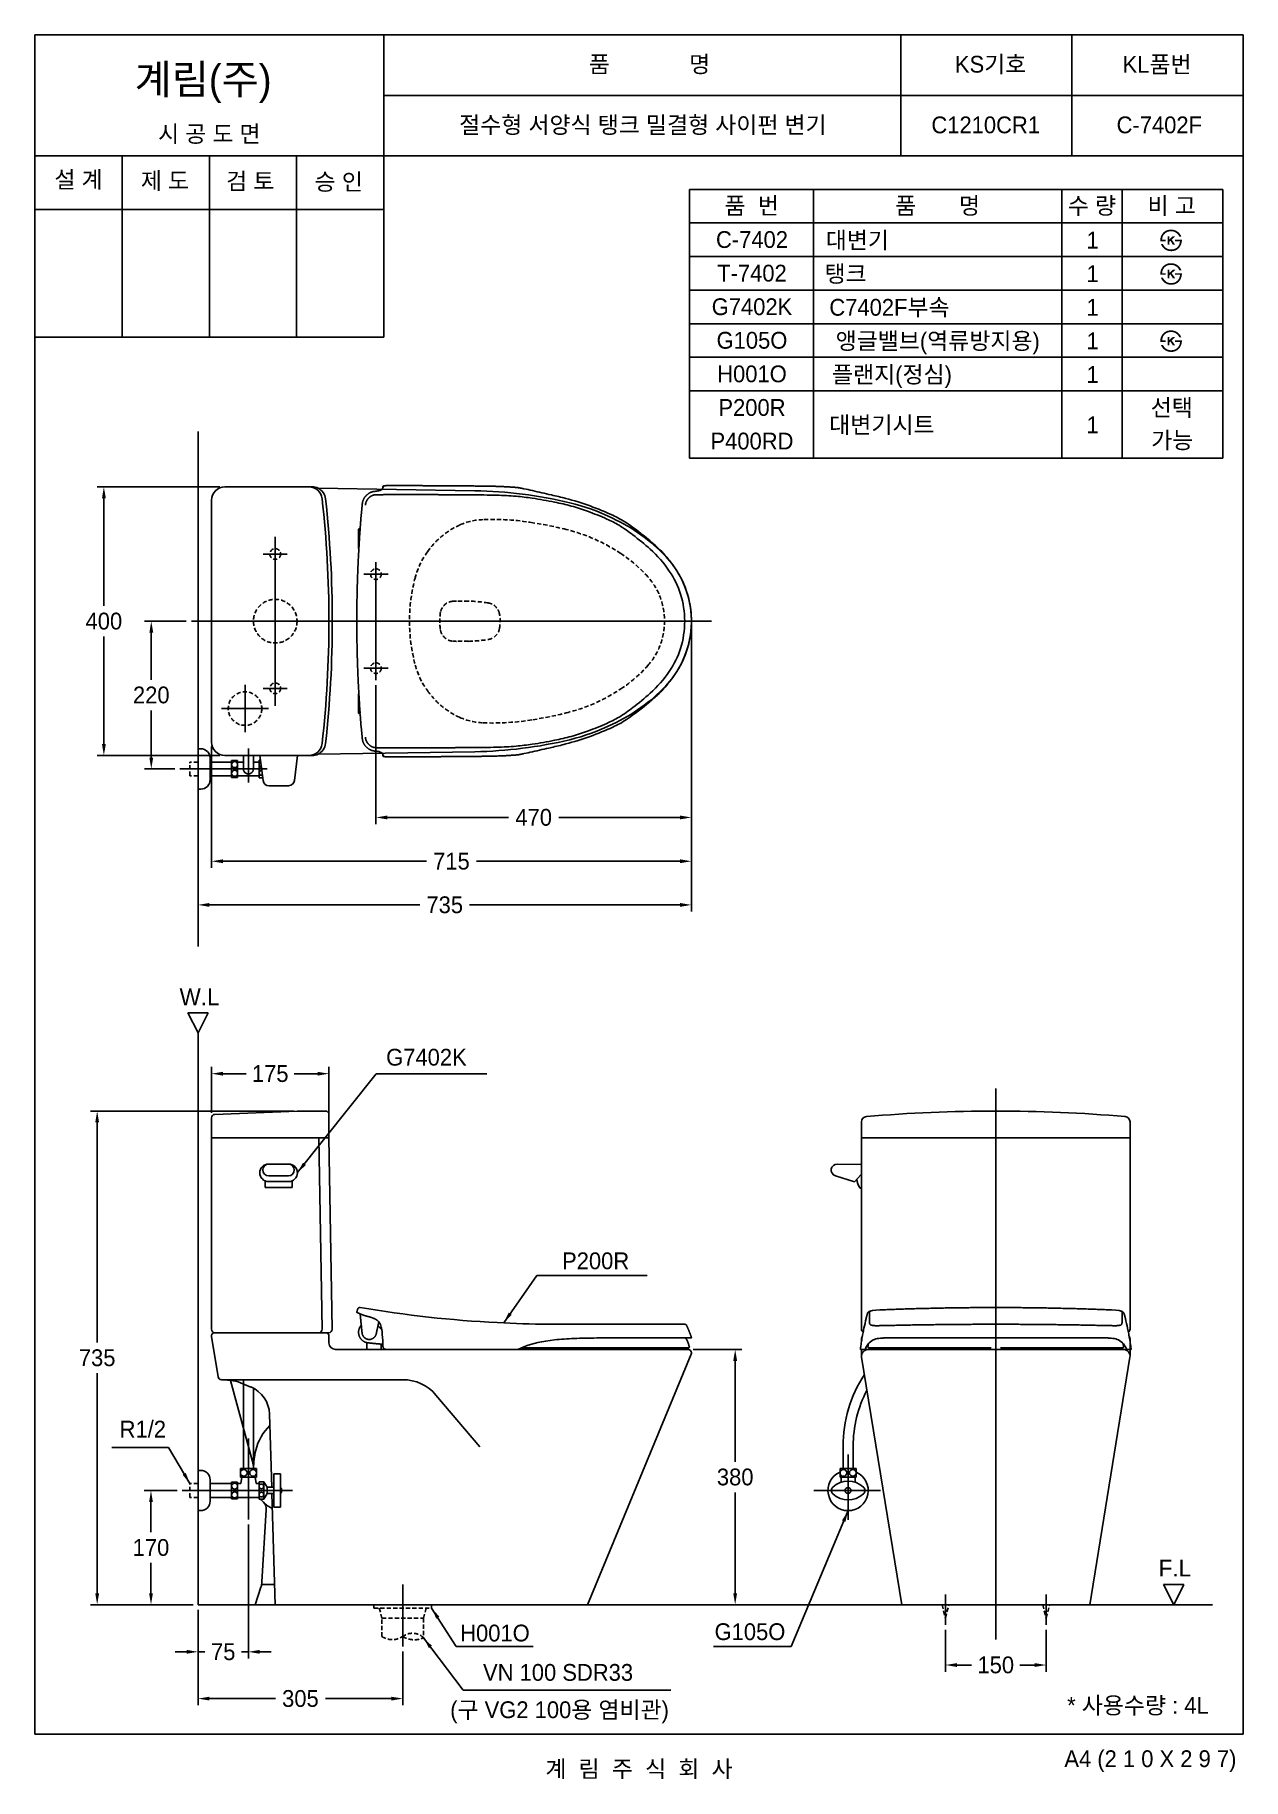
# Model space of a CAD drawing. Header units: millimetres. Extents: x 0 to 1800, y -67 to 2530.
import ezdxf
from ezdxf.enums import TextEntityAlignment as Align
from ezdxf.lldxf.tags import DXFTag

# ---------------------------------------------------------------- set-up
doc = ezdxf.new("R2010")
doc.units = ezdxf.units.MM
doc.linetypes.add('DASHED2', pattern=[9.525, 6.35, -3.175])
for name, color, linetype in [('TEXT', 7, 'Continuous'), ('내부선 및 부속', 4, 'Continuous'), ('도각라인', 255, 'Continuous'), ('외형선', 3, 'Continuous'), ('점선', 6, 'DASHED2'), ('중심선', 1, 'DASHED'), ('치수선', 7, 'Continuous')]:
    doc.layers.add(name, color=color, linetype=linetype)
doc.styles.add('____', font='')
doc.styles.add('타이틀', font='H2GTRM.TTF', dxfattribs={"height": 25})
doc.styles.get('____').set_extended_font_data('굴림')
tags = doc.linetypes.add('DASHDOT', pattern=[70, 31, -13, 13, -13]).pattern_tags.tags
tags[10:11] = [DXFTag(74, 4), DXFTag(75, 0), DXFTag(340, '0'), DXFTag(46, 0.0), DXFTag(50, 0.0), DXFTag(44, 0.0), DXFTag(45, 0.0)]
tags[8:9] = [DXFTag(74, 4), DXFTag(75, 0), DXFTag(340, '0'), DXFTag(46, 0.0), DXFTag(50, 0.0), DXFTag(44, 0.0), DXFTag(45, 0.0)]
tags[6:7] = [DXFTag(74, 4), DXFTag(75, 0), DXFTag(340, '0'), DXFTag(46, 0.0), DXFTag(50, 0.0), DXFTag(44, 0.0), DXFTag(45, 0.0)]
tags[4:5] = [DXFTag(74, 4), DXFTag(75, 0), DXFTag(340, '0'), DXFTag(46, 0.0), DXFTag(50, 0.0), DXFTag(44, 0.0), DXFTag(45, 0.0)]
tags = doc.linetypes.add('DASHED', pattern=[25.72, 12.86, -12.86]).pattern_tags.tags
tags[6:7] = [DXFTag(74, 4), DXFTag(75, 0), DXFTag(340, '0'), DXFTag(46, 0.0), DXFTag(50, 0.0), DXFTag(44, 0.0), DXFTag(45, 0.0)]
tags[4:5] = [DXFTag(74, 4), DXFTag(75, 0), DXFTag(340, '0'), DXFTag(46, 0.0), DXFTag(50, 0.0), DXFTag(44, 0.0), DXFTag(45, 0.0)]
doc.dimstyles.new('MSADIM', dxfattribs={"dimtxt": 33, "dimasz": 17, "dimexe": 10, "dimexo": 7.5, "dimgap": 10, "dimtad": 0, "dimtih": 1, "dimtoh": 1, "dimdec": 0, "dimzin": 1, "dimdsep": 46, "dimtxsty": '____', "dimcen": 11.25, "dimadec": 0, "dimazin": 0, "dimtfac": 1, "dimtdec": 0, "dimtix": 1, "dimtmove": 0, "dimatfit": 3, "dimfxl": 1, "dimtolj": 1, "dimtzin": 1, "dimarcsym": 0})

msp = doc.modelspace()

# ---------------------------------------------------------------- texts
at = {"layer": 'TEXT', "style": '타이틀'}
for s, p in [('품             명', (915.7, 2486.4)), ('KS기호', (1423.8, 2486.3)), ('KL품번', (1671.8, 2486.1)), ('시 공 도 면', (259.9, 2382.7)), ('절수형 서양식 탱크 밀결형 사이펀 변기', (905.8, 2396)), ('C1210CR1', (1416.5, 2396)), ('C-7402F', (1675.1, 2396)), ('설 계', (65, 2314.6)), ('제 도', (193.8, 2312.9)), ('검 토', (320.8, 2312.3)), ('승 인', (452.7, 2311.4)), ('품  번', (1067.9, 2275.7)), ('품       명', (1344.8, 2275.7)), ('수 량', (1574.8, 2275.7)), ('비 고', (1693.6, 2275.7)), ('C-7402', (1068.3, 2225.3)), ('대변기', (1225.3, 2224.4)), ('1', (1575.7, 2224.4)), ('T-7402', (1068.3, 2175.3)), ('탱크', (1207.8, 2174.4)), ('1', (1575.7, 2174.4)), ('G7402K', (1068.3, 2125.3)), ('C7402F부속', (1273.1, 2124.4)), ('1', (1575.7, 2124.4)), ('G105O', (1068.3, 2075.3)), ('앵글밸브(역류방지용)', (1345, 2074.4)), ('1', (1575.7, 2074.4)), ('H001O', (1068.3, 2025.3)), ('플랜지(정심) ', (1281.4, 2024.4)), ('1', (1575.7, 2024.4)), ('P200R', (1068.3, 1975.3)), ('선택', (1693.7, 1975)), ('대변기시트 ', (1266.4, 1949.4)), ('1', (1575.7, 1949.4)), ('P400RD', (1068.3, 1925.3)), ('가능', (1694.4, 1926.5)), ('P200R', (835.4, 704.8)), ('H001O', (685.4, 150.6)), ('G105O', (1065.3, 152.6)), ('* 사용수량 : 4L', (1643.3, 42.9)), ('계  림  주  식  회  사', (900, -51.7))]:
    msp.add_text(s, height=25, dxfattribs=at).set_placement(p, align=Align.MIDDLE_CENTER)
msp.add_text('계림(주)', height=44, dxfattribs=at).set_placement((148.7, 2441.8))
msp.add_text('A4 (2 1 0 X 2 9 7)', height=25, dxfattribs=at).set_placement((1790, -36.5), align=Align.MIDDLE_RIGHT)
at = {"layer": 'TEXT', "char_height": 25, "attachment_point": 1, "line_spacing_factor": 0.963855, "style": '타이틀'}
for s, insert, width in [('\\fﾱﾼﾸﾲ;W.L', (215.6, 1110.3), 380.447), ('\\A1;G7402K', (523.3, 1020.4), 248.993), ('\\A1;R1/2', (126.3, 466.7), 380.447), ('{\\fﾱﾼﾸﾲ|b0|i0|c129|p0;F\\fﾱﾼﾸﾲ|b0|i0|c0|p0;.L}', (1674.1, 259.8), 380.447), ('\\A1;VN 100 SDR33', (667.6, 104.5), 379.657), ('\\A1;(구 VG2 100{\\fGulim|b0|i0|c129|p50;용 염비관)}', (618.7, 48.9), 379.657)]:
    msp.add_mtext(s, dxfattribs=dict(at, insert=insert, width=width))

# ---------------------------------------------------------------- blocks, each defined once
blk = doc.blocks.new('*D44')
at = {"layer": '치수선', "color": 0, "linetype": 'Continuous', "lineweight": -2, "transparency": 16777216}
for p, q in [((243.1, 185.3), (243.1, 43)), ((548.1, 123.1), (548.1, 43)), ((260.1, 53), (358.3, 53)), ((531.1, 53), (432.9, 53))]:
    blk.add_line(p, q, dxfattribs=at)
at = {"layer": '치수선', "color": 0, "linetype": 'Continuous', "transparency": 16777216}
for points in [[(260.1, 55.8), (260.1, 50.1), (243.1, 53)], [(531.1, 55.8), (531.1, 50.1), (548.1, 53)]]:
    blk.add_solid(points, dxfattribs=at)
at = {"layer": '치수선', "color": 0, "linetype": 'Continuous', "transparency": 16777216, "insert": (395.6, 53), "char_height": 25, "attachment_point": 5, "style": '____'}
blk.add_mtext('\\A1;305', dxfattribs=at)
blk = doc.blocks.new('*D45')
at = {"layer": '치수선', "color": 0, "linetype": 'Continuous', "lineweight": -2, "transparency": 16777216}
for p, q in [((212, 362.8), (163, 362.8)), ((173, 345.8), (173, 300.7)), ((173, 209.8), (173, 255)), ((235.6, 192.8), (163, 192.8))]:
    blk.add_line(p, q, dxfattribs=at)
at = {"layer": '치수선', "color": 0, "linetype": 'Continuous', "transparency": 16777216}
for points in [[(170.2, 345.8), (175.8, 345.8), (173, 362.8)], [(170.2, 209.8), (175.8, 209.8), (173, 192.8)]]:
    blk.add_solid(points, dxfattribs=at)
at = {"layer": '치수선', "color": 0, "linetype": 'Continuous', "transparency": 16777216, "insert": (173, 277.8), "char_height": 25, "attachment_point": 5, "style": '____'}
blk.add_mtext('\\A1;170', dxfattribs=at)
blk = doc.blocks.new('*D42')
at = {"layer": '치수선', "color": 0, "linetype": 'Continuous', "lineweight": -2, "transparency": 16777216}
for p, q in [((385.6, 927.8), (82.8, 927.8)), ((92.8, 910.8), (92.8, 583.1)), ((92.8, 209.8), (92.8, 537.5)), ((235.6, 192.8), (82.8, 192.8))]:
    blk.add_line(p, q, dxfattribs=at)
at = {"layer": '치수선', "color": 0, "linetype": 'Continuous', "transparency": 16777216}
for points in [[(90, 910.8), (95.7, 910.8), (92.8, 927.8)], [(90, 209.8), (95.7, 209.8), (92.8, 192.8)]]:
    blk.add_solid(points, dxfattribs=at)
at = {"layer": '치수선', "color": 0, "linetype": 'Continuous', "transparency": 16777216, "insert": (92.8, 560.3), "char_height": 25, "attachment_point": 5, "style": '____'}
blk.add_mtext('\\A1;735', dxfattribs=at)
blk = doc.blocks.new('*D46')
at = {"layer": '치수선', "color": 0, "linetype": 'Continuous', "lineweight": -2, "transparency": 16777216}
for p, q in [((318.1, 312.3), (318.1, 112.6)), ((243.1, 185.3), (243.1, 112.6)), ((226.1, 122.6), (209.1, 122.6)), ((243.1, 122.6), (253.2, 122.6)), ((318.1, 122.6), (307.9, 122.6)), ((335.1, 122.6), (352.1, 122.6))]:
    blk.add_line(p, q, dxfattribs=at)
at = {"layer": '치수선', "color": 0, "linetype": 'Continuous', "transparency": 16777216}
for points in [[(226.1, 125.5), (226.1, 119.8), (243.1, 122.6)], [(335.1, 125.5), (335.1, 119.8), (318.1, 122.6)]]:
    blk.add_solid(points, dxfattribs=at)
at = {"layer": '치수선', "color": 0, "linetype": 'Continuous', "transparency": 16777216, "insert": (280.6, 122.6), "char_height": 25, "attachment_point": 5, "style": '____'}
blk.add_mtext('\\A1;75', dxfattribs=at)
blk = doc.blocks.new('*D43')
at = {"layer": '치수선', "color": 0, "linetype": 'Continuous', "lineweight": -2, "transparency": 16777216}
for p, q in [((1356.5, 155.3), (1356.5, 93)), ((1506.5, 155.3), (1506.5, 93)), ((1373.5, 103), (1395.5, 103)), ((1489.5, 103), (1467.4, 103))]:
    blk.add_line(p, q, dxfattribs=at)
at = {"layer": '치수선', "color": 0, "linetype": 'Continuous', "transparency": 16777216}
for points in [[(1373.5, 105.8), (1373.5, 100.1), (1356.5, 103)], [(1489.5, 105.8), (1489.5, 100.1), (1506.5, 103)]]:
    blk.add_solid(points, dxfattribs=at)
at = {"layer": '치수선', "color": 0, "linetype": 'Continuous', "transparency": 16777216, "insert": (1431.5, 103), "char_height": 25, "attachment_point": 5, "style": '____'}
blk.add_mtext('\\A1;150', dxfattribs=at)
blk = doc.blocks.new('*D35')
at = {"layer": '치수선', "color": 0, "linetype": 'Continuous', "lineweight": -2, "transparency": 16777216}
for p, q in [((980.6, 572.8), (1053.3, 572.8)), ((1043.3, 555.8), (1043.3, 405.6)), ((1043.3, 209.8), (1043.3, 360)), ((830.6, 192.8), (1053.3, 192.8))]:
    blk.add_line(p, q, dxfattribs=at)
at = {"layer": '치수선', "color": 0, "linetype": 'Continuous', "transparency": 16777216}
for points in [[(1040.4, 555.8), (1046.1, 555.8), (1043.3, 572.8)], [(1040.4, 209.8), (1046.1, 209.8), (1043.3, 192.8)]]:
    blk.add_solid(points, dxfattribs=at)
at = {"layer": '치수선', "color": 0, "linetype": 'Continuous', "transparency": 16777216, "insert": (1043.3, 382.8), "char_height": 25, "attachment_point": 5, "style": '____'}
blk.add_mtext('\\A1;380', dxfattribs=at)
blk = doc.blocks.new('*D36')
at = {"layer": '치수선', "color": 0, "linetype": 'Continuous', "lineweight": -2, "transparency": 16777216}
for p, q in [((225.6, 1657.1), (163.4, 1657.1)), ((173.4, 1640.1), (173.4, 1569.9)), ((173.4, 1454.1), (173.4, 1524.2)), ((208.6, 1437.1), (163.4, 1437.1))]:
    blk.add_line(p, q, dxfattribs=at)
at = {"layer": '치수선', "color": 0, "linetype": 'Continuous', "transparency": 16777216}
for points in [[(170.6, 1640.1), (176.3, 1640.1), (173.4, 1657.1)], [(170.6, 1454.1), (176.3, 1454.1), (173.4, 1437.1)]]:
    blk.add_solid(points, dxfattribs=at)
at = {"layer": '치수선', "color": 0, "linetype": 'Continuous', "transparency": 16777216, "insert": (173.4, 1547.1), "char_height": 25, "attachment_point": 5, "style": '____'}
blk.add_mtext('\\A1;220', dxfattribs=at)
blk = doc.blocks.new('*D37')
at = {"layer": '치수선', "color": 0, "linetype": 'Continuous', "lineweight": -2, "transparency": 16777216}
for p, q in [((275.6, 1857.1), (92.8, 1857.1)), ((102.8, 1840.1), (102.8, 1679.9)), ((102.8, 1474.1), (102.8, 1634.2)), ((275.6, 1457.1), (92.8, 1457.1))]:
    blk.add_line(p, q, dxfattribs=at)
at = {"layer": '치수선', "color": 0, "linetype": 'Continuous', "transparency": 16777216}
for points in [[(100, 1840.1), (105.7, 1840.1), (102.8, 1857.1)], [(100, 1474.1), (105.7, 1474.1), (102.8, 1457.1)]]:
    blk.add_solid(points, dxfattribs=at)
at = {"layer": '치수선', "color": 0, "linetype": 'Continuous', "transparency": 16777216, "insert": (102.8, 1657.1), "char_height": 25, "attachment_point": 5, "style": '____'}
blk.add_mtext('\\A1;400', dxfattribs=at)
blk = doc.blocks.new('*D38')
at = {"layer": '치수선', "color": 0, "linetype": 'Continuous', "lineweight": -2, "transparency": 16777216}
for p, q in [((978.1, 1649.6), (978.1, 1354.9)), ((508.1, 1561.6), (508.1, 1354.9)), ((525.1, 1364.9), (705.4, 1364.9)), ((961.1, 1364.9), (780.7, 1364.9))]:
    blk.add_line(p, q, dxfattribs=at)
at = {"layer": '치수선', "color": 0, "linetype": 'Continuous', "transparency": 16777216}
for points in [[(525.1, 1367.7), (525.1, 1362), (508.1, 1364.9)], [(961.1, 1367.7), (961.1, 1362), (978.1, 1364.9)]]:
    blk.add_solid(points, dxfattribs=at)
at = {"layer": '치수선', "color": 0, "linetype": 'Continuous', "transparency": 16777216, "insert": (743.1, 1364.9), "char_height": 25, "attachment_point": 5, "style": '____'}
blk.add_mtext('\\A1;470', dxfattribs=at)
blk = doc.blocks.new('*D39')
at = {"layer": '치수선', "color": 0, "linetype": 'Continuous', "lineweight": -2, "transparency": 16777216}
for p, q in [((978.1, 1650.6), (978.1, 1289.7)), ((263.1, 1470.6), (263.1, 1289.7)), ((280.1, 1299.7), (583.4, 1299.7)), ((961.1, 1299.7), (657.7, 1299.7))]:
    blk.add_line(p, q, dxfattribs=at)
at = {"layer": '치수선', "color": 0, "linetype": 'Continuous', "transparency": 16777216}
for points in [[(280.1, 1302.5), (280.1, 1296.8), (263.1, 1299.7)], [(961.1, 1302.5), (961.1, 1296.8), (978.1, 1299.7)]]:
    blk.add_solid(points, dxfattribs=at)
at = {"layer": '치수선', "color": 0, "linetype": 'Continuous', "transparency": 16777216, "insert": (620.6, 1299.7), "char_height": 25, "attachment_point": 5, "style": '____'}
blk.add_mtext('\\A1;715', dxfattribs=at)
blk = doc.blocks.new('*D40')
at = {"layer": '치수선', "color": 0, "linetype": 'Continuous', "lineweight": -2, "transparency": 16777216}
for p, q in [((978.1, 1649.6), (978.1, 1224.7)), ((243.1, 1242.2), (243.1, 1244.7)), ((260.1, 1234.7), (573.4, 1234.7)), ((961.1, 1234.7), (647.7, 1234.7))]:
    blk.add_line(p, q, dxfattribs=at)
at = {"layer": '치수선', "color": 0, "linetype": 'Continuous', "transparency": 16777216}
for points in [[(260.1, 1237.5), (260.1, 1231.8), (243.1, 1234.7)], [(961.1, 1237.5), (961.1, 1231.8), (978.1, 1234.7)]]:
    blk.add_solid(points, dxfattribs=at)
at = {"layer": '치수선', "color": 0, "linetype": 'Continuous', "transparency": 16777216, "insert": (610.6, 1234.7), "char_height": 25, "attachment_point": 5, "style": '____'}
blk.add_mtext('\\A1;735', dxfattribs=at)
blk = doc.blocks.new('*D41')
at = {"layer": '치수선', "color": 0, "linetype": 'Continuous', "lineweight": -2, "transparency": 16777216}
for p, q in [((263.1, 925.3), (263.1, 993.4)), ((438.1, 895.3), (438.1, 993.4)), ((280.1, 983.4), (314.6, 983.4)), ((421.1, 983.4), (386.5, 983.4))]:
    blk.add_line(p, q, dxfattribs=at)
at = {"layer": '치수선', "color": 0, "linetype": 'Continuous', "transparency": 16777216}
for points in [[(280.1, 986.2), (280.1, 980.5), (263.1, 983.4)], [(421.1, 986.2), (421.1, 980.5), (438.1, 983.4)]]:
    blk.add_solid(points, dxfattribs=at)
at = {"layer": '치수선', "color": 0, "linetype": 'Continuous', "transparency": 16777216, "insert": (350.6, 983.4), "char_height": 25, "attachment_point": 5, "style": '____'}
blk.add_mtext('\\A1;175', dxfattribs=at)

# ---------------------------------------------------------------- dimensions: what is measured, and where the dimension line sits
at = {"layer": '치수선', "linetype": 'Continuous'}
for base, p1, p2, picture, middle in [((102.8, 1457.1), (283.1, 1857.1), (283.1, 1457.1), '*D37', (102.8, 1657.1)), ((173.4, 1437.1), (233.1, 1657.1), (216.1, 1437.1), '*D36', (173.4, 1547.1)), ((92.8, 192.8), (393.1, 927.8), (243.1, 192.8), '*D42', (92.8, 560.3)), ((1043.3, 192.8), (973.1, 572.8), (823.1, 192.8), '*D35', (1043.3, 382.8)), ((173, 192.8), (219.5, 362.8), (243.1, 192.8), '*D45', (173, 277.8))]:
    dim = msp.add_linear_dim(base=base, p1=p1, p2=p2, angle=90, dimstyle='MSADIM', override={"dimtxt": 25}, dxfattribs=at)
    dim.commit()
    dim.dimension.update_dxf_attribs({"geometry": picture, "text_midpoint": middle})
for base, p1, p2, picture, middle in [((243.1, 1234.7), (978.1, 1657.1), (243.1, 1234.7), '*D40', (610.6, 1234.7)), ((978.1, 1364.9), (508.1, 1569.1), (978.1, 1657.1), '*D38', (743.1, 1364.9)), ((438.1, 983.4), (263.1, 917.8), (438.1, 887.8), '*D41', (350.6, 983.4)), ((318.1, 122.6), (243.1, 192.8), (318.1, 319.8), '*D46', (280.6, 122.6)), ((548.1, 53), (243.1, 192.8), (548.1, 130.6), '*D44', (395.6, 53)), ((1506.5, 103), (1356.5, 162.8), (1506.5, 162.8), '*D43', (1431.5, 103))]:
    dim = msp.add_linear_dim(base=base, p1=p1, p2=p2, dimstyle='MSADIM', override={"dimtxt": 25}, dxfattribs=at)
    dim.commit()
    dim.dimension.update_dxf_attribs({"geometry": picture, "text_midpoint": middle})
dim = msp.add_linear_dim(base=(263.1, 1299.7), p1=(978.1, 1658.1), p2=(263.1, 1478.1), dimstyle='MSADIM', override={"dimtxt": 25}, dxfattribs=at)
dim.commit()
dim.dimension.update_dxf_attribs({"geometry": '*D39', "text_midpoint": (620.6, 1299.7), "dimtype": 160})

# ---------------------------------------------------------------- hatches: boundary and pattern name
at = {"layer": 'TEXT'}
for points in [[(1676.6, 2222.8), (1676.6, 2223.2), (1676.6, 2223.6), (1676.5, 2224), (1676.6, 2224.4), (1676.6, 2224.8), (1676.6, 2225.2), (1676.6, 2225.6), (1676.7, 2226), (1676.7, 2226.4), (1676.8, 2226.8), (1676.8, 2227.2), (1676.9, 2227.6), (1677, 2228), (1677.1, 2228.4), (1677.2, 2228.8), (1677.3, 2229.1), (1677.4, 2229.5), (1677.5, 2229.9), (1677.7, 2230.3), (1677.8, 2230.6), (1678, 2231), (1678.1, 2231.4), (1678.3, 2231.7), (1678.5, 2232.1), (1678.7, 2232.4), (1678.9, 2232.7), (1679.1, 2233.1), (1679.3, 2233.4), (1679.5, 2233.7), (1679.7, 2234), (1680, 2234.3), (1680.5, 2234.9), (1680.8, 2235.2), (1681, 2235.5), (1681.3, 2235.8), (1681.6, 2236.1), (1681.9, 2236.4), (1682.2, 2236.6), (1682.5, 2236.9), (1682.8, 2237.1), (1683.2, 2237.4), (1683.5, 2237.6), (1683.8, 2237.8), (1684.2, 2238), (1684.5, 2238.2), (1684.9, 2238.4), (1685.2, 2238.6), (1685.7, 2238.7), (1686.1, 2238.9), (1686.5, 2239.1), (1686.9, 2239.2), (1687.3, 2239.4), (1687.8, 2239.5), (1688.2, 2239.6), (1688.6, 2239.7), (1689.1, 2239.8), (1689.5, 2239.9), (1690, 2239.9), (1690.5, 2240), (1691, 2240), (1691.4, 2240.1), (1691.9, 2240.1), (1692.4, 2240.1), (1693.2, 2240.1), (1693.6, 2240.1), (1693.9, 2240), (1694.3, 2240), (1694.7, 2240), (1695, 2239.9), (1695.4, 2239.9), (1695.7, 2239.8), (1696.1, 2239.7), (1696.4, 2239.7), (1696.8, 2239.6), (1697.1, 2239.5), (1697.4, 2239.4), (1697.8, 2239.3), (1698.1, 2239.2), (1698.4, 2239.1), (1698.7, 2239), (1699, 2238.9), (1699.4, 2238.7), (1699.7, 2238.6), (1700, 2238.5), (1700.3, 2238.3), (1700.6, 2238.2), (1700.8, 2238), (1701.1, 2237.8), (1701.4, 2237.7), (1701.7, 2237.5), (1702, 2237.3), (1702.2, 2237.1), (1702.5, 2236.9), (1702.8, 2236.7), (1703.2, 2236.4), (1703.6, 2236), (1704, 2235.6), (1704.4, 2235.2), (1704.8, 2234.8), (1705.1, 2234.4), (1705.5, 2234), (1705.8, 2233.6), (1706.1, 2233.1), (1706.4, 2232.6), (1706.7, 2232.2), (1707, 2231.7), (1707.3, 2231.1), (1707.5, 2230.6), (1707.8, 2230.1), (1708, 2229.5), (1708, 2229.5), (1704.9, 2229.5), (1704.9, 2229.5), (1704.8, 2229.7), (1704.8, 2229.9), (1704.7, 2230.1), (1704.6, 2230.2), (1704.6, 2230.4), (1704.5, 2230.6), (1704.4, 2230.7), (1704.3, 2230.9), (1704.2, 2231.1), (1704.1, 2231.2), (1704, 2231.4), (1703.9, 2231.6), (1703.8, 2231.7), (1703.7, 2231.9), (1703.6, 2232.1), (1703.5, 2232.2), (1703.3, 2232.4), (1703.2, 2232.6), (1702.9, 2232.9), (1702.7, 2233.2), (1702.4, 2233.5), (1702.1, 2233.8), (1701.7, 2234.1), (1701.4, 2234.4), (1701, 2234.7), (1700.8, 2234.9), (1700.6, 2235.1), (1700.3, 2235.2), (1700.1, 2235.4), (1699.9, 2235.5), (1699.6, 2235.7), (1699.4, 2235.8), (1699.1, 2236), (1698.9, 2236.1), (1698.6, 2236.2), (1698.4, 2236.4), (1698.1, 2236.5), (1697.9, 2236.6), (1697.6, 2236.7), (1697.4, 2236.8), (1697.1, 2236.9), (1696.8, 2237), (1696.6, 2237), (1696.3, 2237.1), (1696.1, 2237.2), (1695.8, 2237.3), (1695.5, 2237.3), (1695.2, 2237.4), (1695, 2237.4), (1694.7, 2237.5), (1694.4, 2237.5), (1694.1, 2237.5), (1693.8, 2237.6), (1693.6, 2237.6), (1693.3, 2237.6), (1693, 2237.6), (1692.7, 2237.6), (1692.3, 2237.6), (1692, 2237.6), (1691.7, 2237.6), (1691.3, 2237.5), (1691, 2237.5), (1690.7, 2237.5), (1690.3, 2237.4), (1690, 2237.4), (1689.7, 2237.3), (1689.4, 2237.3), (1689.1, 2237.2), (1688.8, 2237.1), (1688.5, 2237), (1688.2, 2237), (1687.9, 2236.9), (1687.6, 2236.8), (1687.3, 2236.7), (1687, 2236.5), (1686.7, 2236.4), (1686.5, 2236.3), (1686.2, 2236.2), (1685.9, 2236), (1685.6, 2235.9), (1685.4, 2235.7), (1685.1, 2235.6), (1684.9, 2235.4), (1684.6, 2235.2), (1684.4, 2235), (1684.1, 2234.9), (1683.9, 2234.7), (1683.7, 2234.5), (1683.4, 2234.3), (1683.2, 2234), (1683, 2233.8), (1682.7, 2233.6), (1682.5, 2233.4), (1682.3, 2233.1), (1682.1, 2232.9), (1681.9, 2232.6), (1681.7, 2232.4), (1681.6, 2232.1), (1681.4, 2231.9), (1681.2, 2231.6), (1681.1, 2231.4), (1680.9, 2231.1), (1680.8, 2230.8), (1680.6, 2230.5), (1680.5, 2230.3), (1680.4, 2230), (1680.3, 2229.7), (1680.2, 2229.4), (1680, 2229.1), (1680, 2228.8), (1679.9, 2228.5), (1679.8, 2228.2), (1679.7, 2227.8), (1679.6, 2227.5), (1679.6, 2227.2), (1679.5, 2226.9), (1679.5, 2226.5), (1679.4, 2226.2), (1679.4, 2225.8), (1679.4, 2225.5), (1679.3, 2225.1), (1679.3, 2225.1), (1684.5, 2225.1), (1684.5, 2225.1), (1684.5, 2225.1), (1684.5, 2222.8), (1684.5, 2222.8), (1684.5, 2222.8), (1676.6, 2222.8)], [(1708.7, 2225.1), (1708.8, 2224.7), (1708.7, 2224.3), (1708.7, 2223.8), (1708.7, 2223.4), (1708.7, 2223), (1708.6, 2222.5), (1708.6, 2222.1), (1708.5, 2221.7), (1708.5, 2221.3), (1708.4, 2220.9), (1708.3, 2220.4), (1708.2, 2220), (1708.1, 2219.6), (1708, 2219.2), (1707.8, 2218.8), (1707.7, 2218.4), (1707.6, 2218), (1707.4, 2217.6), (1707.3, 2217.3), (1707.1, 2216.9), (1706.9, 2216.5), (1706.7, 2216.2), (1706.6, 2215.8), (1706.4, 2215.5), (1706.2, 2215.1), (1705.9, 2214.8), (1705.7, 2214.5), (1705.5, 2214.2), (1705.3, 2213.8), (1705, 2213.5), (1704.8, 2213.2), (1704.5, 2212.9), (1704.2, 2212.6), (1704, 2212.4), (1703.7, 2212.1), (1703.4, 2211.8), (1703.1, 2211.6), (1702.8, 2211.3), (1702.5, 2211.1), (1702.2, 2210.8), (1701.9, 2210.6), (1701.6, 2210.4), (1701.2, 2210.2), (1700.9, 2210), (1700.6, 2209.8), (1700.2, 2209.6), (1699.9, 2209.4), (1699.5, 2209.3), (1699.2, 2209.1), (1698.8, 2209), (1698.4, 2208.8), (1698, 2208.7), (1697.7, 2208.6), (1697.3, 2208.5), (1696.9, 2208.4), (1696.5, 2208.3), (1696.1, 2208.2), (1695.7, 2208.1), (1695.3, 2208.1), (1694.9, 2208), (1694.5, 2208), (1694.1, 2208), (1693.7, 2207.9), (1693.3, 2207.9), (1692.6, 2207.9), (1692, 2208), (1691.3, 2208), (1690.7, 2208.1), (1690.1, 2208.2), (1689.8, 2208.2), (1689.5, 2208.3), (1689.2, 2208.3), (1688.9, 2208.4), (1688.6, 2208.5), (1688.3, 2208.6), (1688, 2208.6), (1687.7, 2208.7), (1687.4, 2208.8), (1687.1, 2208.9), (1686.8, 2209), (1686.6, 2209.1), (1686.3, 2209.2), (1686, 2209.4), (1685.7, 2209.5), (1685.5, 2209.6), (1685.2, 2209.7), (1684.9, 2209.9), (1684.7, 2210), (1684.4, 2210.2), (1684.1, 2210.3), (1683.6, 2210.7), (1683.4, 2210.8), (1683.1, 2211), (1682.8, 2211.2), (1682.6, 2211.4), (1682.4, 2211.6), (1682.1, 2211.8), (1681.9, 2212), (1681.6, 2212.2), (1681.4, 2212.5), (1681.2, 2212.7), (1681, 2212.9), (1680.8, 2213.1), (1680.5, 2213.4), (1680.3, 2213.6), (1680.1, 2213.9), (1679.9, 2214.1), (1679.7, 2214.4), (1679.6, 2214.6), (1679.4, 2214.9), (1679.2, 2215.2), (1679, 2215.5), (1678.8, 2215.7), (1678.7, 2216), (1678.5, 2216.3), (1678.3, 2216.6), (1678.2, 2216.9), (1678, 2217.2), (1677.8, 2217.8), (1677.5, 2218.5), (1677.5, 2218.5), (1680.4, 2218.5), (1680.4, 2218.5), (1680.7, 2218.1), (1680.9, 2217.6), (1681.1, 2217.2), (1681.4, 2216.9), (1681.6, 2216.5), (1681.9, 2216.1), (1682.1, 2215.8), (1682.4, 2215.4), (1682.7, 2215.1), (1682.9, 2214.8), (1683.2, 2214.5), (1683.5, 2214.2), (1683.8, 2213.9), (1684.1, 2213.6), (1684.4, 2213.3), (1684.7, 2213.1), (1684.9, 2212.9), (1685.2, 2212.7), (1685.4, 2212.6), (1685.6, 2212.4), (1685.9, 2212.3), (1686.1, 2212.1), (1686.3, 2212), (1686.6, 2211.9), (1686.8, 2211.7), (1687.1, 2211.6), (1687.3, 2211.5), (1687.6, 2211.4), (1687.9, 2211.3), (1688.1, 2211.2), (1688.4, 2211.1), (1688.7, 2211), (1688.9, 2211), (1689.2, 2210.9), (1689.5, 2210.8), (1689.8, 2210.8), (1690, 2210.7), (1690.3, 2210.7), (1690.6, 2210.6), (1690.9, 2210.6), (1691.2, 2210.6), (1691.5, 2210.5), (1691.8, 2210.5), (1692.1, 2210.5), (1692.4, 2210.5), (1692.7, 2210.5), (1693, 2210.5), (1693.9, 2210.5), (1694.1, 2210.6), (1694.4, 2210.6), (1694.7, 2210.6), (1694.9, 2210.6), (1695.2, 2210.7), (1695.5, 2210.7), (1695.7, 2210.8), (1696, 2210.8), (1696.3, 2210.9), (1696.5, 2210.9), (1696.8, 2211), (1697, 2211.1), (1697.3, 2211.2), (1697.5, 2211.2), (1697.8, 2211.3), (1698, 2211.4), (1698.3, 2211.5), (1698.5, 2211.6), (1698.8, 2211.8), (1699, 2211.9), (1699.2, 2212), (1699.5, 2212.1), (1699.7, 2212.3), (1699.9, 2212.4), (1700.2, 2212.6), (1700.4, 2212.7), (1700.6, 2212.9), (1700.9, 2213), (1701.1, 2213.2), (1701.3, 2213.4), (1701.6, 2213.6), (1701.8, 2213.8), (1702, 2214), (1702.3, 2214.3), (1702.5, 2214.5), (1702.7, 2214.8), (1702.9, 2215), (1703.2, 2215.3), (1703.3, 2215.5), (1703.5, 2215.8), (1703.7, 2216), (1703.9, 2216.3), (1704.1, 2216.6), (1704.2, 2216.9), (1704.4, 2217.2), (1704.5, 2217.4), (1704.7, 2217.7), (1704.8, 2218), (1704.9, 2218.3), (1705.1, 2218.7), (1705.2, 2219), (1705.3, 2219.3), (1705.4, 2219.6), (1705.5, 2220), (1705.6, 2220.3), (1705.6, 2220.6), (1705.7, 2221), (1705.8, 2221.3), (1705.8, 2221.7), (1705.9, 2222.1), (1705.9, 2222.4), (1705.9, 2222.8), (1705.9, 2222.8), (1698.5, 2222.8), (1698.5, 2222.8), (1698.5, 2222.8), (1698.5, 2225.1), (1698.5, 2225.1), (1698.5, 2225.1), (1708.7, 2225.1)], [(1690.3, 2225.8), (1695.1, 2230.2), (1699, 2230.2), (1693.6, 2225.2), (1698.7, 2217.7), (1695.3, 2217.7), (1691.7, 2223.4), (1690.3, 2222.2), (1690.3, 2217.7), (1687.4, 2217.7), (1687.4, 2230.3), (1690.3, 2230.3)], [(1676.6, 2172.8), (1676.6, 2173.2), (1676.6, 2173.6), (1676.5, 2174), (1676.6, 2174.4), (1676.6, 2174.8), (1676.6, 2175.2), (1676.6, 2175.6), (1676.7, 2176), (1676.7, 2176.4), (1676.8, 2176.8), (1676.8, 2177.2), (1676.9, 2177.6), (1677, 2178), (1677.1, 2178.4), (1677.2, 2178.8), (1677.3, 2179.1), (1677.4, 2179.5), (1677.5, 2179.9), (1677.7, 2180.3), (1677.8, 2180.6), (1678, 2181), (1678.1, 2181.4), (1678.3, 2181.7), (1678.5, 2182.1), (1678.7, 2182.4), (1678.9, 2182.7), (1679.1, 2183.1), (1679.3, 2183.4), (1679.5, 2183.7), (1679.7, 2184), (1680, 2184.3), (1680.5, 2184.9), (1680.8, 2185.2), (1681, 2185.5), (1681.3, 2185.8), (1681.6, 2186.1), (1681.9, 2186.4), (1682.2, 2186.6), (1682.5, 2186.9), (1682.8, 2187.1), (1683.2, 2187.4), (1683.5, 2187.6), (1683.8, 2187.8), (1684.2, 2188), (1684.5, 2188.2), (1684.9, 2188.4), (1685.2, 2188.6), (1685.7, 2188.7), (1686.1, 2188.9), (1686.5, 2189.1), (1686.9, 2189.2), (1687.3, 2189.4), (1687.8, 2189.5), (1688.2, 2189.6), (1688.6, 2189.7), (1689.1, 2189.8), (1689.5, 2189.9), (1690, 2189.9), (1690.5, 2190), (1691, 2190), (1691.4, 2190.1), (1691.9, 2190.1), (1692.4, 2190.1), (1693.2, 2190.1), (1693.6, 2190.1), (1693.9, 2190), (1694.3, 2190), (1694.7, 2190), (1695, 2189.9), (1695.4, 2189.9), (1695.7, 2189.8), (1696.1, 2189.7), (1696.4, 2189.7), (1696.8, 2189.6), (1697.1, 2189.5), (1697.4, 2189.4), (1697.8, 2189.3), (1698.1, 2189.2), (1698.4, 2189.1), (1698.7, 2189), (1699, 2188.9), (1699.4, 2188.7), (1699.7, 2188.6), (1700, 2188.5), (1700.3, 2188.3), (1700.6, 2188.2), (1700.8, 2188), (1701.1, 2187.8), (1701.4, 2187.7), (1701.7, 2187.5), (1702, 2187.3), (1702.2, 2187.1), (1702.5, 2186.9), (1702.8, 2186.7), (1703.2, 2186.4), (1703.6, 2186), (1704, 2185.6), (1704.4, 2185.2), (1704.8, 2184.8), (1705.1, 2184.4), (1705.5, 2184), (1705.8, 2183.6), (1706.1, 2183.1), (1706.4, 2182.6), (1706.7, 2182.2), (1707, 2181.7), (1707.3, 2181.1), (1707.5, 2180.6), (1707.8, 2180.1), (1708, 2179.5), (1708, 2179.5), (1704.9, 2179.5), (1704.9, 2179.5), (1704.8, 2179.7), (1704.8, 2179.9), (1704.7, 2180.1), (1704.6, 2180.2), (1704.6, 2180.4), (1704.5, 2180.6), (1704.4, 2180.7), (1704.3, 2180.9), (1704.2, 2181.1), (1704.1, 2181.2), (1704, 2181.4), (1703.9, 2181.6), (1703.8, 2181.7), (1703.7, 2181.9), (1703.6, 2182.1), (1703.5, 2182.2), (1703.3, 2182.4), (1703.2, 2182.6), (1702.9, 2182.9), (1702.7, 2183.2), (1702.4, 2183.5), (1702.1, 2183.8), (1701.7, 2184.1), (1701.4, 2184.4), (1701, 2184.7), (1700.8, 2184.9), (1700.6, 2185.1), (1700.3, 2185.2), (1700.1, 2185.4), (1699.9, 2185.5), (1699.6, 2185.7), (1699.4, 2185.8), (1699.1, 2186), (1698.9, 2186.1), (1698.6, 2186.2), (1698.4, 2186.4), (1698.1, 2186.5), (1697.9, 2186.6), (1697.6, 2186.7), (1697.4, 2186.8), (1697.1, 2186.9), (1696.8, 2187), (1696.6, 2187), (1696.3, 2187.1), (1696.1, 2187.2), (1695.8, 2187.3), (1695.5, 2187.3), (1695.2, 2187.4), (1695, 2187.4), (1694.7, 2187.5), (1694.4, 2187.5), (1694.1, 2187.5), (1693.8, 2187.6), (1693.6, 2187.6), (1693.3, 2187.6), (1693, 2187.6), (1692.7, 2187.6), (1692.3, 2187.6), (1692, 2187.6), (1691.7, 2187.6), (1691.3, 2187.5), (1691, 2187.5), (1690.7, 2187.5), (1690.3, 2187.4), (1690, 2187.4), (1689.7, 2187.3), (1689.4, 2187.3), (1689.1, 2187.2), (1688.8, 2187.1), (1688.5, 2187), (1688.2, 2187), (1687.9, 2186.9), (1687.6, 2186.8), (1687.3, 2186.7), (1687, 2186.5), (1686.7, 2186.4), (1686.5, 2186.3), (1686.2, 2186.2), (1685.9, 2186), (1685.6, 2185.9), (1685.4, 2185.7), (1685.1, 2185.6), (1684.9, 2185.4), (1684.6, 2185.2), (1684.4, 2185), (1684.1, 2184.9), (1683.9, 2184.7), (1683.7, 2184.5), (1683.4, 2184.3), (1683.2, 2184), (1683, 2183.8), (1682.7, 2183.6), (1682.5, 2183.4), (1682.3, 2183.1), (1682.1, 2182.9), (1681.9, 2182.6), (1681.7, 2182.4), (1681.6, 2182.1), (1681.4, 2181.9), (1681.2, 2181.6), (1681.1, 2181.4), (1680.9, 2181.1), (1680.8, 2180.8), (1680.6, 2180.5), (1680.5, 2180.3), (1680.4, 2180), (1680.3, 2179.7), (1680.2, 2179.4), (1680, 2179.1), (1680, 2178.8), (1679.9, 2178.5), (1679.8, 2178.2), (1679.7, 2177.8), (1679.6, 2177.5), (1679.6, 2177.2), (1679.5, 2176.9), (1679.5, 2176.5), (1679.4, 2176.2), (1679.4, 2175.8), (1679.4, 2175.5), (1679.3, 2175.1), (1679.3, 2175.1), (1684.5, 2175.1), (1684.5, 2175.1), (1684.5, 2175.1), (1684.5, 2172.8), (1684.5, 2172.8), (1684.5, 2172.8), (1676.6, 2172.8)], [(1708.7, 2175.1), (1708.8, 2174.7), (1708.7, 2174.3), (1708.7, 2173.8), (1708.7, 2173.4), (1708.7, 2173), (1708.6, 2172.5), (1708.6, 2172.1), (1708.5, 2171.7), (1708.5, 2171.3), (1708.4, 2170.9), (1708.3, 2170.4), (1708.2, 2170), (1708.1, 2169.6), (1708, 2169.2), (1707.8, 2168.8), (1707.7, 2168.4), (1707.6, 2168), (1707.4, 2167.6), (1707.3, 2167.3), (1707.1, 2166.9), (1706.9, 2166.5), (1706.7, 2166.2), (1706.6, 2165.8), (1706.4, 2165.5), (1706.2, 2165.1), (1705.9, 2164.8), (1705.7, 2164.5), (1705.5, 2164.2), (1705.3, 2163.8), (1705, 2163.5), (1704.8, 2163.2), (1704.5, 2162.9), (1704.2, 2162.6), (1704, 2162.4), (1703.7, 2162.1), (1703.4, 2161.8), (1703.1, 2161.6), (1702.8, 2161.3), (1702.5, 2161.1), (1702.2, 2160.8), (1701.9, 2160.6), (1701.6, 2160.4), (1701.2, 2160.2), (1700.9, 2160), (1700.6, 2159.8), (1700.2, 2159.6), (1699.9, 2159.4), (1699.5, 2159.3), (1699.2, 2159.1), (1698.8, 2159), (1698.4, 2158.8), (1698, 2158.7), (1697.7, 2158.6), (1697.3, 2158.5), (1696.9, 2158.4), (1696.5, 2158.3), (1696.1, 2158.2), (1695.7, 2158.1), (1695.3, 2158.1), (1694.9, 2158), (1694.5, 2158), (1694.1, 2158), (1693.7, 2157.9), (1693.3, 2157.9), (1692.6, 2157.9), (1692, 2158), (1691.3, 2158), (1690.7, 2158.1), (1690.1, 2158.2), (1689.8, 2158.2), (1689.5, 2158.3), (1689.2, 2158.3), (1688.9, 2158.4), (1688.6, 2158.5), (1688.3, 2158.6), (1688, 2158.6), (1687.7, 2158.7), (1687.4, 2158.8), (1687.1, 2158.9), (1686.8, 2159), (1686.6, 2159.1), (1686.3, 2159.2), (1686, 2159.4), (1685.7, 2159.5), (1685.5, 2159.6), (1685.2, 2159.7), (1684.9, 2159.9), (1684.7, 2160), (1684.4, 2160.2), (1684.1, 2160.3), (1683.6, 2160.7), (1683.4, 2160.8), (1683.1, 2161), (1682.8, 2161.2), (1682.6, 2161.4), (1682.4, 2161.6), (1682.1, 2161.8), (1681.9, 2162), (1681.6, 2162.2), (1681.4, 2162.5), (1681.2, 2162.7), (1681, 2162.9), (1680.8, 2163.1), (1680.5, 2163.4), (1680.3, 2163.6), (1680.1, 2163.9), (1679.9, 2164.1), (1679.7, 2164.4), (1679.6, 2164.6), (1679.4, 2164.9), (1679.2, 2165.2), (1679, 2165.5), (1678.8, 2165.7), (1678.7, 2166), (1678.5, 2166.3), (1678.3, 2166.6), (1678.2, 2166.9), (1678, 2167.2), (1677.8, 2167.8), (1677.5, 2168.5), (1677.5, 2168.5), (1680.4, 2168.5), (1680.4, 2168.5), (1680.7, 2168.1), (1680.9, 2167.6), (1681.1, 2167.2), (1681.4, 2166.9), (1681.6, 2166.5), (1681.9, 2166.1), (1682.1, 2165.8), (1682.4, 2165.4), (1682.7, 2165.1), (1682.9, 2164.8), (1683.2, 2164.5), (1683.5, 2164.2), (1683.8, 2163.9), (1684.1, 2163.6), (1684.4, 2163.3), (1684.7, 2163.1), (1684.9, 2162.9), (1685.2, 2162.7), (1685.4, 2162.6), (1685.6, 2162.4), (1685.9, 2162.3), (1686.1, 2162.1), (1686.3, 2162), (1686.6, 2161.9), (1686.8, 2161.7), (1687.1, 2161.6), (1687.3, 2161.5), (1687.6, 2161.4), (1687.9, 2161.3), (1688.1, 2161.2), (1688.4, 2161.1), (1688.7, 2161), (1688.9, 2161), (1689.2, 2160.9), (1689.5, 2160.8), (1689.8, 2160.8), (1690, 2160.7), (1690.3, 2160.7), (1690.6, 2160.6), (1690.9, 2160.6), (1691.2, 2160.6), (1691.5, 2160.5), (1691.8, 2160.5), (1692.1, 2160.5), (1692.4, 2160.5), (1692.7, 2160.5), (1693, 2160.5), (1693.9, 2160.5), (1694.1, 2160.6), (1694.4, 2160.6), (1694.7, 2160.6), (1694.9, 2160.6), (1695.2, 2160.7), (1695.5, 2160.7), (1695.7, 2160.8), (1696, 2160.8), (1696.3, 2160.9), (1696.5, 2160.9), (1696.8, 2161), (1697, 2161.1), (1697.3, 2161.2), (1697.5, 2161.2), (1697.8, 2161.3), (1698, 2161.4), (1698.3, 2161.5), (1698.5, 2161.6), (1698.8, 2161.8), (1699, 2161.9), (1699.2, 2162), (1699.5, 2162.1), (1699.7, 2162.3), (1699.9, 2162.4), (1700.2, 2162.6), (1700.4, 2162.7), (1700.6, 2162.9), (1700.9, 2163), (1701.1, 2163.2), (1701.3, 2163.4), (1701.6, 2163.6), (1701.8, 2163.8), (1702, 2164), (1702.3, 2164.3), (1702.5, 2164.5), (1702.7, 2164.8), (1702.9, 2165), (1703.2, 2165.3), (1703.3, 2165.5), (1703.5, 2165.8), (1703.7, 2166), (1703.9, 2166.3), (1704.1, 2166.6), (1704.2, 2166.9), (1704.4, 2167.2), (1704.5, 2167.4), (1704.7, 2167.7), (1704.8, 2168), (1704.9, 2168.3), (1705.1, 2168.7), (1705.2, 2169), (1705.3, 2169.3), (1705.4, 2169.6), (1705.5, 2170), (1705.6, 2170.3), (1705.6, 2170.6), (1705.7, 2171), (1705.8, 2171.3), (1705.8, 2171.7), (1705.9, 2172.1), (1705.9, 2172.4), (1705.9, 2172.8), (1705.9, 2172.8), (1698.5, 2172.8), (1698.5, 2172.8), (1698.5, 2172.8), (1698.5, 2175.1), (1698.5, 2175.1), (1698.5, 2175.1), (1708.7, 2175.1)], [(1690.3, 2175.8), (1695.1, 2180.2), (1699, 2180.2), (1693.6, 2175.2), (1698.7, 2167.7), (1695.3, 2167.7), (1691.7, 2173.4), (1690.3, 2172.2), (1690.3, 2167.7), (1687.4, 2167.7), (1687.4, 2180.3), (1690.3, 2180.3)], [(1676.6, 2072.8), (1676.6, 2073.2), (1676.6, 2073.6), (1676.5, 2074), (1676.6, 2074.4), (1676.6, 2074.8), (1676.6, 2075.2), (1676.6, 2075.6), (1676.7, 2076), (1676.7, 2076.4), (1676.8, 2076.8), (1676.8, 2077.2), (1676.9, 2077.6), (1677, 2078), (1677.1, 2078.4), (1677.2, 2078.8), (1677.3, 2079.1), (1677.4, 2079.5), (1677.5, 2079.9), (1677.7, 2080.3), (1677.8, 2080.6), (1678, 2081), (1678.1, 2081.4), (1678.3, 2081.7), (1678.5, 2082.1), (1678.7, 2082.4), (1678.9, 2082.7), (1679.1, 2083.1), (1679.3, 2083.4), (1679.5, 2083.7), (1679.7, 2084), (1680, 2084.3), (1680.5, 2084.9), (1680.8, 2085.2), (1681, 2085.5), (1681.3, 2085.8), (1681.6, 2086.1), (1681.9, 2086.4), (1682.2, 2086.6), (1682.5, 2086.9), (1682.8, 2087.1), (1683.2, 2087.4), (1683.5, 2087.6), (1683.8, 2087.8), (1684.2, 2088), (1684.5, 2088.2), (1684.9, 2088.4), (1685.2, 2088.6), (1685.7, 2088.7), (1686.1, 2088.9), (1686.5, 2089.1), (1686.9, 2089.2), (1687.3, 2089.4), (1687.8, 2089.5), (1688.2, 2089.6), (1688.6, 2089.7), (1689.1, 2089.8), (1689.5, 2089.9), (1690, 2089.9), (1690.5, 2090), (1691, 2090), (1691.4, 2090.1), (1691.9, 2090.1), (1692.4, 2090.1), (1693.2, 2090.1), (1693.6, 2090.1), (1693.9, 2090), (1694.3, 2090), (1694.7, 2090), (1695, 2089.9), (1695.4, 2089.9), (1695.7, 2089.8), (1696.1, 2089.7), (1696.4, 2089.7), (1696.8, 2089.6), (1697.1, 2089.5), (1697.4, 2089.4), (1697.8, 2089.3), (1698.1, 2089.2), (1698.4, 2089.1), (1698.7, 2089), (1699, 2088.9), (1699.4, 2088.7), (1699.7, 2088.6), (1700, 2088.5), (1700.3, 2088.3), (1700.6, 2088.2), (1700.8, 2088), (1701.1, 2087.8), (1701.4, 2087.7), (1701.7, 2087.5), (1702, 2087.3), (1702.2, 2087.1), (1702.5, 2086.9), (1702.8, 2086.7), (1703.2, 2086.4), (1703.6, 2086), (1704, 2085.6), (1704.4, 2085.2), (1704.8, 2084.8), (1705.1, 2084.4), (1705.5, 2084), (1705.8, 2083.6), (1706.1, 2083.1), (1706.4, 2082.6), (1706.7, 2082.2), (1707, 2081.7), (1707.3, 2081.1), (1707.5, 2080.6), (1707.8, 2080.1), (1708, 2079.5), (1708, 2079.5), (1704.9, 2079.5), (1704.9, 2079.5), (1704.8, 2079.7), (1704.8, 2079.9), (1704.7, 2080.1), (1704.6, 2080.2), (1704.6, 2080.4), (1704.5, 2080.6), (1704.4, 2080.7), (1704.3, 2080.9), (1704.2, 2081.1), (1704.1, 2081.2), (1704, 2081.4), (1703.9, 2081.6), (1703.8, 2081.7), (1703.7, 2081.9), (1703.6, 2082.1), (1703.5, 2082.2), (1703.3, 2082.4), (1703.2, 2082.6), (1702.9, 2082.9), (1702.7, 2083.2), (1702.4, 2083.5), (1702.1, 2083.8), (1701.7, 2084.1), (1701.4, 2084.4), (1701, 2084.7), (1700.8, 2084.9), (1700.6, 2085.1), (1700.3, 2085.2), (1700.1, 2085.4), (1699.9, 2085.5), (1699.6, 2085.7), (1699.4, 2085.8), (1699.1, 2086), (1698.9, 2086.1), (1698.6, 2086.2), (1698.4, 2086.4), (1698.1, 2086.5), (1697.9, 2086.6), (1697.6, 2086.7), (1697.4, 2086.8), (1697.1, 2086.9), (1696.8, 2087), (1696.6, 2087), (1696.3, 2087.1), (1696.1, 2087.2), (1695.8, 2087.3), (1695.5, 2087.3), (1695.2, 2087.4), (1695, 2087.4), (1694.7, 2087.5), (1694.4, 2087.5), (1694.1, 2087.5), (1693.8, 2087.6), (1693.6, 2087.6), (1693.3, 2087.6), (1693, 2087.6), (1692.7, 2087.6), (1692.3, 2087.6), (1692, 2087.6), (1691.7, 2087.6), (1691.3, 2087.5), (1691, 2087.5), (1690.7, 2087.5), (1690.3, 2087.4), (1690, 2087.4), (1689.7, 2087.3), (1689.4, 2087.3), (1689.1, 2087.2), (1688.8, 2087.1), (1688.5, 2087), (1688.2, 2087), (1687.9, 2086.9), (1687.6, 2086.8), (1687.3, 2086.7), (1687, 2086.5), (1686.7, 2086.4), (1686.5, 2086.3), (1686.2, 2086.2), (1685.9, 2086), (1685.6, 2085.9), (1685.4, 2085.7), (1685.1, 2085.6), (1684.9, 2085.4), (1684.6, 2085.2), (1684.4, 2085), (1684.1, 2084.9), (1683.9, 2084.7), (1683.7, 2084.5), (1683.4, 2084.3), (1683.2, 2084), (1683, 2083.8), (1682.7, 2083.6), (1682.5, 2083.4), (1682.3, 2083.1), (1682.1, 2082.9), (1681.9, 2082.6), (1681.7, 2082.4), (1681.6, 2082.1), (1681.4, 2081.9), (1681.2, 2081.6), (1681.1, 2081.4), (1680.9, 2081.1), (1680.8, 2080.8), (1680.6, 2080.5), (1680.5, 2080.3), (1680.4, 2080), (1680.3, 2079.7), (1680.2, 2079.4), (1680, 2079.1), (1680, 2078.8), (1679.9, 2078.5), (1679.8, 2078.2), (1679.7, 2077.8), (1679.6, 2077.5), (1679.6, 2077.2), (1679.5, 2076.9), (1679.5, 2076.5), (1679.4, 2076.2), (1679.4, 2075.8), (1679.4, 2075.5), (1679.3, 2075.1), (1679.3, 2075.1), (1684.5, 2075.1), (1684.5, 2075.1), (1684.5, 2075.1), (1684.5, 2072.8), (1684.5, 2072.8), (1684.5, 2072.8), (1676.6, 2072.8)], [(1690.3, 2075.8), (1695.1, 2080.2), (1699, 2080.2), (1693.6, 2075.2), (1698.7, 2067.7), (1695.3, 2067.7), (1691.7, 2073.4), (1690.3, 2072.2), (1690.3, 2067.7), (1687.4, 2067.7), (1687.4, 2080.3), (1690.3, 2080.3)], [(1708.7, 2075.1), (1708.8, 2074.7), (1708.7, 2074.3), (1708.7, 2073.8), (1708.7, 2073.4), (1708.7, 2073), (1708.6, 2072.5), (1708.6, 2072.1), (1708.5, 2071.7), (1708.5, 2071.3), (1708.4, 2070.9), (1708.3, 2070.4), (1708.2, 2070), (1708.1, 2069.6), (1708, 2069.2), (1707.8, 2068.8), (1707.7, 2068.4), (1707.6, 2068), (1707.4, 2067.6), (1707.3, 2067.3), (1707.1, 2066.9), (1706.9, 2066.5), (1706.7, 2066.2), (1706.6, 2065.8), (1706.4, 2065.5), (1706.2, 2065.1), (1705.9, 2064.8), (1705.7, 2064.5), (1705.5, 2064.2), (1705.3, 2063.8), (1705, 2063.5), (1704.8, 2063.2), (1704.5, 2062.9), (1704.2, 2062.6), (1704, 2062.4), (1703.7, 2062.1), (1703.4, 2061.8), (1703.1, 2061.6), (1702.8, 2061.3), (1702.5, 2061.1), (1702.2, 2060.8), (1701.9, 2060.6), (1701.6, 2060.4), (1701.2, 2060.2), (1700.9, 2060), (1700.6, 2059.8), (1700.2, 2059.6), (1699.9, 2059.4), (1699.5, 2059.3), (1699.2, 2059.1), (1698.8, 2059), (1698.4, 2058.8), (1698, 2058.7), (1697.7, 2058.6), (1697.3, 2058.5), (1696.9, 2058.4), (1696.5, 2058.3), (1696.1, 2058.2), (1695.7, 2058.1), (1695.3, 2058.1), (1694.9, 2058), (1694.5, 2058), (1694.1, 2058), (1693.7, 2057.9), (1693.3, 2057.9), (1692.6, 2057.9), (1692, 2058), (1691.3, 2058), (1690.7, 2058.1), (1690.1, 2058.2), (1689.8, 2058.2), (1689.5, 2058.3), (1689.2, 2058.3), (1688.9, 2058.4), (1688.6, 2058.5), (1688.3, 2058.6), (1688, 2058.6), (1687.7, 2058.7), (1687.4, 2058.8), (1687.1, 2058.9), (1686.8, 2059), (1686.6, 2059.1), (1686.3, 2059.2), (1686, 2059.4), (1685.7, 2059.5), (1685.5, 2059.6), (1685.2, 2059.7), (1684.9, 2059.9), (1684.7, 2060), (1684.4, 2060.2), (1684.1, 2060.3), (1683.6, 2060.7), (1683.4, 2060.8), (1683.1, 2061), (1682.8, 2061.2), (1682.6, 2061.4), (1682.4, 2061.6), (1682.1, 2061.8), (1681.9, 2062), (1681.6, 2062.2), (1681.4, 2062.5), (1681.2, 2062.7), (1681, 2062.9), (1680.8, 2063.1), (1680.5, 2063.4), (1680.3, 2063.6), (1680.1, 2063.9), (1679.9, 2064.1), (1679.7, 2064.4), (1679.6, 2064.6), (1679.4, 2064.9), (1679.2, 2065.2), (1679, 2065.5), (1678.8, 2065.7), (1678.7, 2066), (1678.5, 2066.3), (1678.3, 2066.6), (1678.2, 2066.9), (1678, 2067.2), (1677.8, 2067.8), (1677.5, 2068.5), (1677.5, 2068.5), (1680.4, 2068.5), (1680.4, 2068.5), (1680.7, 2068.1), (1680.9, 2067.6), (1681.1, 2067.2), (1681.4, 2066.9), (1681.6, 2066.5), (1681.9, 2066.1), (1682.1, 2065.8), (1682.4, 2065.4), (1682.7, 2065.1), (1682.9, 2064.8), (1683.2, 2064.5), (1683.5, 2064.2), (1683.8, 2063.9), (1684.1, 2063.6), (1684.4, 2063.3), (1684.7, 2063.1), (1684.9, 2062.9), (1685.2, 2062.7), (1685.4, 2062.6), (1685.6, 2062.4), (1685.9, 2062.3), (1686.1, 2062.1), (1686.3, 2062), (1686.6, 2061.9), (1686.8, 2061.7), (1687.1, 2061.6), (1687.3, 2061.5), (1687.6, 2061.4), (1687.9, 2061.3), (1688.1, 2061.2), (1688.4, 2061.1), (1688.7, 2061), (1688.9, 2061), (1689.2, 2060.9), (1689.5, 2060.8), (1689.8, 2060.8), (1690, 2060.7), (1690.3, 2060.7), (1690.6, 2060.6), (1690.9, 2060.6), (1691.2, 2060.6), (1691.5, 2060.5), (1691.8, 2060.5), (1692.1, 2060.5), (1692.4, 2060.5), (1692.7, 2060.5), (1693, 2060.5), (1693.9, 2060.5), (1694.1, 2060.6), (1694.4, 2060.6), (1694.7, 2060.6), (1694.9, 2060.6), (1695.2, 2060.7), (1695.5, 2060.7), (1695.7, 2060.8), (1696, 2060.8), (1696.3, 2060.9), (1696.5, 2060.9), (1696.8, 2061), (1697, 2061.1), (1697.3, 2061.2), (1697.5, 2061.2), (1697.8, 2061.3), (1698, 2061.4), (1698.3, 2061.5), (1698.5, 2061.6), (1698.8, 2061.8), (1699, 2061.9), (1699.2, 2062), (1699.5, 2062.1), (1699.7, 2062.3), (1699.9, 2062.4), (1700.2, 2062.6), (1700.4, 2062.7), (1700.6, 2062.9), (1700.9, 2063), (1701.1, 2063.2), (1701.3, 2063.4), (1701.6, 2063.6), (1701.8, 2063.8), (1702, 2064), (1702.3, 2064.3), (1702.5, 2064.5), (1702.7, 2064.8), (1702.9, 2065), (1703.2, 2065.3), (1703.3, 2065.5), (1703.5, 2065.8), (1703.7, 2066), (1703.9, 2066.3), (1704.1, 2066.6), (1704.2, 2066.9), (1704.4, 2067.2), (1704.5, 2067.4), (1704.7, 2067.7), (1704.8, 2068), (1704.9, 2068.3), (1705.1, 2068.7), (1705.2, 2069), (1705.3, 2069.3), (1705.4, 2069.6), (1705.5, 2070), (1705.6, 2070.3), (1705.6, 2070.6), (1705.7, 2071), (1705.8, 2071.3), (1705.8, 2071.7), (1705.9, 2072.1), (1705.9, 2072.4), (1705.9, 2072.8), (1705.9, 2072.8), (1698.5, 2072.8), (1698.5, 2072.8), (1698.5, 2072.8), (1698.5, 2075.1), (1698.5, 2075.1), (1698.5, 2075.1), (1708.7, 2075.1)]]:
    msp.add_hatch(color=256, dxfattribs=at).paths.add_polyline_path(points, flags=0)

# ---------------------------------------------------------------- linework, layer by layer
at = {"layer": '내부선 및 부속', "linetype": 'Continuous'}
for p, q in [((247.1, 1467.1), (243.1, 1467.1)), ((310.6, 1437.1), (310.6, 1457.5)), ((325.6, 1437), (325.6, 1457.7)), ((335.1, 1457.1), (339.9, 1419.8)), ((391.1, 1457.1), (386.9, 1420.1)), ((261.1, 1453.1), (261.1, 1421.1)), ((293.1, 1447.3), (261.1, 1447.3)), ((302.1, 1449.6), (293.1, 1449.6)), ((293.1, 1449.6), (293.1, 1424.6)), ((302.1, 1449.6), (302.1, 1424.6)), ((310.6, 1447.3), (302.1, 1447.3)), ((329.6, 1447.3), (325.6, 1447.3)), ((334.1, 1447.3), (329.6, 1447.3)), ((334.1, 1450.1), (334.1, 1424.1)), ((336, 1450.1), (334.1, 1450.1)), ((247.1, 1407.1), (243.1, 1407.1)), ((293.1, 1426.8), (261.1, 1426.8)), ((302.1, 1424.6), (293.1, 1424.6)), ((334.1, 1426.8), (302.1, 1426.8)), ((339.4, 1424.1), (334.1, 1424.1)), ((378, 1412.2), (348.9, 1411.9)), ((438.1, 887.8), (263.1, 887.8)), ((263.1, 887.8), (438.1, 887.8)), ((428, 602.9), (423.1, 887.8)), ((1231.5, 887.8), (1631.5, 887.8)), ((1234, 887.8), (1629, 887.8)), ((378.1, 848.8), (348.1, 848.8)), ((377.7, 831.2), (348.4, 831.2)), ((1192.6, 831.2), (1220.9, 822.3)), ((1195.5, 848.8), (1231.5, 848.1)), ((1220.9, 822.3), (1231.2, 833.1)), ((343.1, 823.8), (343.1, 813.8)), ((383.1, 813.8), (343.1, 813.8)), ((378.1, 822.8), (348.1, 822.8)), ((383.1, 823.8), (383.1, 813.8)), ((1229.3, 813.1), (1231.5, 813.1)), ((433.1, 597.8), (268.1, 597.8)), ((268.1, 597.8), (438, 597.8)), ((968.1, 610.3), (964.3, 610.3)), ((1229.8, 573.4), (1229.8, 573.4)), ((1230.3, 572.8), (1632.6, 572.8)), ((1237.2, 573.8), (1236.8, 572.8)), ((1241.1, 576.4), (1241.9, 581.5)), ((1241.5, 572.8), (1621.5, 572.8)), ((1268, 573.8), (1268, 575.4)), ((1338.4, 573.8), (1338.4, 575.4)), ((1524.7, 573.8), (1524.7, 575.4)), ((1595.2, 573.8), (1595.2, 575.4)), ((1622, 576.4), (1621.3, 581.5)), ((1626, 573.8), (1626.4, 572.8)), ((548, 527.8), (278, 527.8)), ((306.5, 523.1), (321.7, 516.9)), ((310.6, 395.6), (310.6, 527.1)), ((325.6, 395.6), (325.6, 513.5)), ((663.1, 427.8), (597.5, 504.9)), ((352.9, 367.6), (349.6, 476.6)), ((1204, 428.6), (1204, 395.6)), ((1219, 428.6), (1219, 395.6)), ((247.1, 392.8), (243.1, 392.8)), ((330.1, 395.6), (306.1, 395.6)), ((306.1, 382.6), (306.1, 395.6)), ((330.1, 382.6), (330.1, 395.6)), ((1223.5, 395.6), (1199.5, 395.6)), ((1199.5, 395.6), (1199.5, 382.6)), ((1223.5, 395.6), (1223.5, 382.6)), ((261.1, 378.8), (261.1, 346.8)), ((293.1, 373.1), (261.1, 373.1)), ((293.1, 375.3), (293.1, 350.3)), ((302.1, 375.3), (293.1, 375.3)), ((302.1, 375.3), (302.1, 350.3)), ((306.6, 373.1), (302.1, 373.1)), ((330.1, 382.6), (306.1, 382.6)), ((308.1, 382.6), (306.6, 373.1)), ((329.6, 373.1), (328.1, 382.6)), ((334.1, 373.1), (329.6, 373.1)), ((341.1, 375.8), (334.1, 375.8)), ((334.1, 375.8), (334.1, 349.8)), ((341.1, 375.8), (341.1, 349.8)), ((341.1, 375.8), (346.1, 367.6)), ((346.1, 367.6), (346.1, 358.1)), ((356.1, 367.6), (346.1, 367.6)), ((356.1, 387.8), (356.1, 337.8)), ((366.1, 387.8), (356.1, 387.8)), ((366.1, 387.8), (366.1, 337.8)), ((1223.5, 382.6), (1199.5, 382.6)), ((1201, 382.6), (1201, 375.1)), ((1222, 382.6), (1222, 375.1)), ((293.1, 352.6), (261.1, 352.6)), ((302.1, 350.3), (293.1, 350.3)), ((334.1, 352.6), (302.1, 352.6)), ((341.1, 349.8), (334.1, 349.8)), ((346.1, 358.1), (341.1, 349.8)), ((356.1, 358.1), (346.1, 358.1)), ((358.1, 192.8), (353.1, 358.1)), ((366.1, 337.8), (356.1, 337.8)), ((247.1, 332.8), (243.1, 332.8)), ((357.2, 222.8), (337.8, 222.8))]:
    msp.add_line(p, q, dxfattribs=at)
at = {"layer": '내부선 및 부속', "linetype": 'Continuous', "flags": 128}
msp.add_lwpolyline([(386.9, 1420.1, -0.379025), (378, 1412.2)], format="xyb", dxfattribs=at)
at = {"layer": '내부선 및 부속', "linetype": 'Continuous'}
for centre, radius in [((297.6, 1443.6), 4.5), ((297.6, 1430.6), 4.5), ((311.1, 389.2), 5), ((325.1, 389), 5), ((1204.5, 389), 5), ((1218.4, 389.2), 5), ((297.6, 369.3), 4.5), ((337.6, 368.8), 3.5), ((1211.5, 362.8), 4.5), ((297.6, 356.3), 4.5), ((337.6, 356.8), 3.5)]:
    msp.add_circle(centre, radius, dxfattribs=at)
for centre, radius, start, end in [((408.1, 1837.1), 20, 6.3597, 90), ((413.1, 1837.1), 20, 6.3401, 63.2172), ((-1206.9, 1657.1), 1645, 353.6403, 6.3597), ((-1206.9, 1657.1), 1650, 353.6599, 6.3401), ((247.1, 1453.1), 14, 0, 90), ((408.1, 1477.1), 20, 270, 353.6403), ((413.1, 1477.1), 20, 296.7828, 353.6599), ((318.1, 1437.1), 7.5, 180.0532, 0.0539), ((337.6, 1443.1), 3.5, 108.4728, 266.3683), ((337.6, 1431.1), 3.5, 82.8779, 291.9631), ((247.1, 1421.1), 14, 270, 360), ((348.9, 1420.9), 9, 187.4205, 270.4523), ((348.1, 835.8), 13, 90, 270), ((348.4, 840), 8.82, 90, 270), ((377.7, 840), 8.82, 270, 90), ((378.1, 835.8), 13, 270, 90), ((1195.3, 839.8), 9, 88.83, 252.4927), ((1249.6, 827.7), 25, 183.5491, 215.6999), ((423, 602.8), 5, 270, 0.9878), ((1230.3, 573.3), 0.5, 172.628, 270), ((1241.5, 562.8), 10, 90, 189.2308), ((1269, 573.8), 1, 180, 270), ((1337.4, 573.8), 1, 270, 360), ((1525.7, 573.8), 1, 180, 270), ((1594.2, 573.8), 1, 270, 0), ((1621.5, 562.8), 10, 350.7692, 90), ((1632.6, 573.3), 0.5, 270, 7.372), ((287.6, 476.9), 50, 67.7305, 85.2764), ((548, 462.8), 65, 40.3645, 90), ((1398.9, 428.6), 194.9, 146.7984, 180), ((304.6, 475.3), 45, 1.7098, 67.7305), ((1398.9, 428.6), 179.9, 152.3225, 180), ((402.1, 405.6), 75, 133.8486, 166.786), ((445.9, 395.3), 120, 166.786, 179.87), ((247.1, 378.8), 14, 0, 90), ((1211.5, 362.8), 30, 113.5784, 66.422), ((359.7, 362.8), 7.84, 324.9654, 35.0346), ((1193.5, 362.8), 7, 132.501, 227.499), ((1211.5, 343.2), 33.6, 47.499, 132.501), ((1229.5, 362.8), 7, 312.501, 47.499), ((247.1, 346.8), 14, 270, 360), ((369, 373.3), 40, 224.5569, 247.718), ((1211.5, 382.5), 33.6, 227.499, 312.501)]:
    msp.add_arc(centre, radius, start, end, dxfattribs=at)
for points, weights in [([(488.3, 1834.8), (490.8, 1844.3), (499.7, 1848.5)], [1, 0.905401688025, 1]), ([(499.7, 1848.5), (502.8, 1850), (506.3, 1850.4)], [1, 0.986322156147, 1]), ([(508.8, 1845.4), (560, 1845.7), (611.3, 1845.4)], [1, 0.999987841118, 1]), ([(518.8, 1857.9), (518.9, 1858.3), (519.4, 1858.3)], [1, 0.759584084041, 1]), ([(519.4, 1858.4), (519.6, 1858.5), (519.8, 1858.5)], [1, 0.973751134693, 1]), ([(519.8, 1858.5), (520.5, 1858.7), (521.2, 1858.8)], [1, 0.995997783726, 1]), ([(521.2, 1858.8), (521.7, 1858.8), (522.3, 1858.8)], [0.999999997206, 0.999717101455, 1]), ([(522.3, 1858.8), (522.3, 1858.8), (522.4, 1858.8)], [1, 0.999998083804, 1]), ([(522.4, 1858.8), (522.8, 1858.9), (523.1, 1858.9)], [1, 0.999943363946, 1]), ([(523.1, 1858.9), (523.6, 1858.9), (524, 1858.9)], [1, 0.999943431001, 1]), ([(524, 1858.9), (572.5, 1859), (620.9, 1858.6)], [1, 0.999989889562, 1]), ([(611.3, 1845.4), (619.8, 1845.4), (628.4, 1845.4)], [1, 0.999999608845, 1]), ([(620.9, 1858.6), (645.1, 1858.5), (669.3, 1858.2)], [1, 0.999997276347, 1]), ([(628.4, 1845.4), (639.1, 1845.3), (649.8, 1845.2)], [1, 0.999999970663, 1]), ([(669.3, 1858.2), (693.5, 1858), (717.7, 1856.2)], [1, 0.999383384362, 1]), ([(717.7, 1856.2), (718.8, 1856.1), (719.8, 1855.9)], [1, 0.999780230224, 1]), ([(719.8, 1855.9), (720.8, 1855.8), (721.8, 1855.6)], [1, 0.999994504731, 1]), ([(721.8, 1855.6), (725.2, 1854.9), (728.6, 1854.2)], [1, 0.999980849214, 1]), ([(486.3, 1815.7), (487, 1823.5), (487.7, 1831.2)], [1, 0.999991161283, 1]), ([(487.7, 1831.2), (487.9, 1833), (488.3, 1834.8)], [1, 0.996846757362, 1]), ([(479.6, 1657.1), (479.6, 1725.9), (484.6, 1794.5)], [1, 0.999331821687, 1]), ([(483.3, 1794.5), (482.2, 1794.5), (482.2, 1793.5)], [1, 0.709781365334, 1]), ([(484.6, 1795.2), (485.3, 1805.2), (486.1, 1815.2)], [1, 0.999985361006, 1]), ([(482.2, 1765.9), (482.2, 1765.4), (482.7, 1765.1)], [1, 0.875766676327, 1]), ([(479.6, 1657.1), (479.6, 1588.2), (484.6, 1519.6)], [1, 0.999331821687, 1]), ([(482.2, 1548.2), (482.2, 1548.8), (482.7, 1549.1)], [1, 0.875766676327, 1]), ([(483.3, 1519.6), (482.2, 1519.6), (482.2, 1520.6)], [1, 0.709781365334, 1]), ([(484.6, 1518.9), (485.3, 1508.9), (486.1, 1498.9)], [1, 0.999985361006, 1]), ([(486.3, 1498.4), (487, 1490.7), (487.7, 1482.9)], [1, 0.999991161283, 1]), ([(487.7, 1482.9), (487.9, 1481.1), (488.3, 1479.3)], [1, 0.996846757362, 1]), ([(488.3, 1479.3), (490.8, 1469.8), (499.7, 1465.6)], [1, 0.905401688025, 1]), ([(499.7, 1465.6), (502.8, 1464.1), (506.3, 1463.7)], [1, 0.986322156147, 1]), ([(508.8, 1468.7), (560, 1468.4), (611.3, 1468.7)], [1, 0.999987841118, 1]), ([(518.8, 1456.2), (518.9, 1455.8), (519.4, 1455.8)], [1, 0.759584084041, 1]), ([(519.4, 1455.7), (519.6, 1455.6), (519.8, 1455.6)], [1, 0.973751134693, 1]), ([(519.8, 1455.6), (520.5, 1455.4), (521.2, 1455.4)], [1, 0.995997783726, 1]), ([(521.2, 1455.4), (521.7, 1455.3), (522.3, 1455.3)], [0.999999997206, 0.999717101455, 1]), ([(522.3, 1455.3), (522.3, 1455.3), (522.4, 1455.3)], [1, 0.999998083804, 1]), ([(522.4, 1455.3), (522.8, 1455.3), (523.1, 1455.2)], [1, 0.999943363946, 1]), ([(523.1, 1455.2), (523.6, 1455.2), (524, 1455.2)], [1, 0.999943431001, 1]), ([(524, 1455.2), (572.5, 1455.1), (620.9, 1455.5)], [1, 0.999989889562, 1]), ([(611.3, 1468.7), (619.8, 1468.7), (628.4, 1468.8)], [1, 0.999999608845, 1]), ([(620.9, 1455.5), (645.1, 1455.7), (669.3, 1455.9)], [1, 0.999997276347, 1]), ([(628.4, 1468.8), (639.1, 1468.8), (649.8, 1468.9)], [1, 0.999999970663, 1]), ([(669.3, 1455.9), (693.5, 1456.1), (717.7, 1457.9)], [1, 0.999383384362, 1]), ([(717.7, 1457.9), (718.8, 1458), (719.8, 1458.2)], [1, 0.999780230224, 1]), ([(719.8, 1458.2), (720.8, 1458.3), (721.8, 1458.5)], [1, 0.999994504731, 1]), ([(721.8, 1458.5), (725.2, 1459.2), (728.6, 1459.9)], [1, 0.999980849214, 1]), ([(481, 633), (480.3, 630.8), (479.6, 628.4)], [1, 0.999970069621, 1]), ([(479.6, 628.3), (479.6, 627.9), (480, 627.8)], [1, 0.762517510337, 1]), ([(480.2, 627.7), (482.4, 626.8), (484.6, 625.8)], [1, 0.999999577645, 1]), ([(484.4, 635.2), (481.7, 635.6), (481, 633)], [1, 0.749919621623, 1]), ([(487.5, 597.1), (486, 611.4), (484.6, 625.6)], [1, 0.999999998603, 1]), ([(1243.3, 628.7), (1243.1, 622.3), (1243.3, 615.9)], [1, 0.9993311055, 1]), ([(1431.7, 635.2), (1345.3, 635.2), (1259, 631.7)], [1, 0.999801706523, 1]), ([(1431.5, 635.2), (1517.8, 635.2), (1604.1, 631.7)], [1, 0.999801706523, 1]), ([(1619.8, 628.7), (1620.1, 622.3), (1619.9, 615.9)], [1, 0.9993311055, 1]), ([(504, 619.4), (505.1, 619), (506.1, 618.5)], [1, 0.999535955488, 1]), ([(509.8, 602), (509.2, 599.4), (508.7, 596.8)], [1, 0.999999968801, 1]), ([(512.4, 613.8), (511.1, 607.9), (509.8, 602)], [1, 0.999999989755, 1]), ([(514.5, 604.6), (512.8, 606.2), (511.1, 607.9)], [1, 0.999857475515, 1]), ([(516.8, 602.7), (515.6, 603.7), (514.5, 604.6)], [1, 0.999840560835, 1]), ([(970.9, 608.6), (970.1, 610.4), (968.1, 610.3)], [1, 0.838239281829, 1]), ([(978.1, 590.6), (975, 599.8), (970.9, 608.6)], [1, 0.998256586957, 1]), ([(1262.4, 608.3), (1347, 610.3), (1431.7, 610.3)], [1, 0.999929548241, 1]), ([(1600.7, 608.3), (1516.1, 610.3), (1431.5, 610.3)], [1, 0.999929548241, 1]), ([(494.6, 588.3), (488.3, 590.4), (487.5, 597.1)], [1, 0.845558382964, 1]), ([(498.7, 587.7), (496.6, 587.6), (494.6, 588.3)], [1, 0.980963894157, 1]), ([(508.7, 596.8), (507.4, 588.3), (498.7, 587.7)], [1, 0.778466172413, 1]), ([(518.5, 577.9), (518.6, 574.2), (522.1, 573.1)], [1, 0.814371779475, 1]), ([(717.7, 572.8), (718.8, 572.8), (719.9, 573.1)], [1, 0.993760916867, 1]), ([(719.9, 573.1), (721, 573.3), (722, 573.8)], [1, 0.994379533918, 1]), ([(722, 573.8), (725.3, 575.3), (728.6, 576.7)], [1, 0.999503878411, 1]), ([(824, 573.8), (824, 572.8), (825, 572.8)], [1, 0.708719297177, 1]), ([(837.2, 589.9), (907.4, 589.9), (977.6, 589.9)], [1, 0.999999997672, 1]), ([(859.6, 572.8), (860.6, 572.8), (860.6, 573.8)], [1, 0.709335044822, 1]), ([(968.8, 589.9), (970.8, 588.4), (971.8, 586.1)], [1, 0.965744445084, 1]), ([(971.8, 586.1), (973.7, 581.5), (974.9, 576.6)], [1, 0.997080258558, 1]), ([(975, 576.4), (975, 575.7), (974.3, 575.4)], [1, 0.819941337137, 1]), ([(977.6, 589.9), (977.7, 589.9), (977.8, 589.9)], [1, 0.98089739074, 1]), ([(978, 590), (978, 590.1), (978.1, 590.2)], [1, 0.976763395582, 1]), ([(1230.5, 578.1), (1230.2, 575.8), (1229.8, 573.4)], [1, 0.999997897074, 1]), ([(1266.4, 589.9), (1349, 589.9), (1431.7, 589.9)], [1, 0.999999998137, 1]), ([(1596.8, 589.9), (1514.1, 589.9), (1431.5, 589.9)], [1, 0.999999998137, 1]), ([(1632.5, 578.1), (1632.8, 575.8), (1633.1, 573.4)], [1, 0.999997897074, 1])]:
    msp.add_rational_spline(points, weights, degree=2, dxfattribs=at)
for points, weights, knots in [([(492.4, 1829.7), (492.7, 1832.9), (494, 1835.8), (495.4, 1838.6), (497.7, 1840.9), (499.9, 1843.1), (502.9, 1844.2), (504.3, 1844.8), (505.8, 1845.1), (506.6, 1845.3), (507.4, 1845.3), (508.1, 1845.4), (508.8, 1845.4)], [1, 0.985439404838, 1, 0.983340106897, 1, 0.981753562103, 1, 0.995261594185, 1, 0.998759026639, 1, 0.99924714351, 1], [0, 0, 0, 0.253131, 0.253131, 0.505475, 0.505475, 0.756562, 0.756562, 0.881321, 0.881321, 0.943657, 0.943657, 1, 1, 1]), ([(492.4, 1484.4), (492.7, 1481.2), (494, 1478.4), (495.4, 1475.5), (497.7, 1473.3), (499.9, 1471.1), (502.9, 1469.9), (504.3, 1469.3), (505.8, 1469), (506.6, 1468.8), (507.4, 1468.8), (508.1, 1468.7), (508.8, 1468.7)], [1, 0.985439404838, 1, 0.983340106897, 1, 0.981753562103, 1, 0.995261594185, 1, 0.998759026639, 1, 0.99924714351, 1], [0, 0, 0, 0.253131, 0.253131, 0.505475, 0.505475, 0.756562, 0.756562, 0.881321, 0.881321, 0.943657, 0.943657, 1, 1, 1]), ([(486.3, 608.9), (484.8, 607.3), (483.9, 605.4), (480.3, 598.2), (484, 591.1), (487.7, 583.9), (495.7, 582.7)], [1, 0.991018631957, 1, 0.891394889397, 1, 0.891394892657, 1], [0, 0, 0, 0.124781, 0.124781, 0.56239, 0.56239, 1, 1, 1]), ([(1241.1, 576.4), (1241.1, 576), (1241.4, 575.7), (1241.7, 575.4), (1242.1, 575.4)], [1, 0.92001866499, 1, 0.92001866499, 1], [0, 0, 0, 0.5, 0.5, 1, 1, 1]), ([(1622, 576.4), (1622.1, 576), (1621.8, 575.7), (1621.5, 575.4), (1621, 575.4)], [1, 0.92001866499, 1, 0.92001866499, 1], [0, 0, 0, 0.5, 0.5, 1, 1, 1])]:
    msp.add_rational_spline(points, weights, degree=2, knots=knots, dxfattribs=at)
for points, knots in [([(506.3, 1850.4), (508.4, 1850.6), (511.8, 1850.9), (515.9, 1852.3), (518.1, 1854.2), (518.8, 1856.4), (519.2, 1857.6), (519.4, 1858.3)], [0, 0, 0, 0, 0.365249, 0.602127, 0.767607, 0.87495, 1, 1, 1, 1]), ([(515.8, 1852.6), (516.5, 1853.1), (517, 1853.5), (517.7, 1854.3), (517.9, 1854.9), (518.5, 1856.5), (518.7, 1857.3), (518.8, 1857.9)], [0, 0, 0, 0, 0.27184, 0.27184, 0.635663, 0.635663, 1, 1, 1, 1]), ([(649.8, 1845.2), (662.6, 1845.1), (684.9, 1844.9), (715.4, 1843.6), (744.1, 1840), (771.6, 1835.1), (799.3, 1828.9), (825.2, 1820.3), (849, 1810.9), (872, 1799.7), (893.2, 1784), (919.7, 1762.8), (945.7, 1734.2), (964.3, 1697.3), (967.9, 1670.7), (968.1, 1657.1)], [0, 0, 0, 0, 0.093653, 0.164046, 0.223339, 0.306249, 0.368717, 0.431233, 0.506855, 0.556726, 0.618117, 0.699663, 0.805979, 0.899628, 1, 1, 1, 1]), ([(728.6, 1854.2), (732.8, 1853.4), (746.4, 1850.3), (767.2, 1845.6), (796.1, 1838.9), (815.3, 1833), (827.1, 1828.6)], [0, 0, 0, 0, 0.127278, 0.411073, 0.628105, 1, 1, 1, 1]), ([(827.1, 1828.6), (838.5, 1824.3), (853.5, 1818.5), (871.5, 1809.7), (890.4, 1797.9), (909.3, 1782.9), (928.3, 1766.6), (942.2, 1751.8), (956.5, 1733.3), (969.1, 1709.4), (976.2, 1683.9), (978.1, 1666.2), (978.1, 1657.1)], [0, 0, 0, 0, 0.150256, 0.1971, 0.246973, 0.425111, 0.493876, 0.556337, 0.675024, 0.781285, 0.887301, 1, 1, 1, 1]), ([(649.8, 1468.9), (662.6, 1469), (684.9, 1469.2), (715.4, 1470.5), (744.1, 1474.1), (771.6, 1479), (799.3, 1485.2), (825.2, 1493.8), (849, 1503.2), (872, 1514.5), (893.2, 1530.1), (919.7, 1551.3), (945.7, 1579.9), (964.3, 1616.8), (967.9, 1643.4), (968.1, 1657.1)], [0, 0, 0, 0, 0.093653, 0.164046, 0.223339, 0.306249, 0.368717, 0.431233, 0.506855, 0.556726, 0.618117, 0.699663, 0.805979, 0.899628, 1, 1, 1, 1]), ([(827.1, 1485.5), (838.5, 1489.8), (853.5, 1495.6), (871.5, 1504.4), (890.4, 1516.2), (909.3, 1531.2), (928.3, 1547.5), (942.2, 1562.3), (956.5, 1580.8), (969.1, 1604.7), (976.2, 1630.2), (978.1, 1647.9), (978.1, 1657.1)], [0, 0, 0, 0, 0.150256, 0.1971, 0.246973, 0.425111, 0.493876, 0.556337, 0.675024, 0.781285, 0.887301, 1, 1, 1, 1]), ([(728.6, 1459.9), (732.8, 1460.7), (746.4, 1463.8), (767.2, 1468.5), (796.1, 1475.3), (815.3, 1481.2), (827.1, 1485.5)], [0, 0, 0, 0, 0.127278, 0.411073, 0.628105, 1, 1, 1, 1]), ([(506.3, 1463.7), (508.4, 1463.5), (511.8, 1463.2), (515.9, 1461.8), (518.1, 1459.9), (518.8, 1457.7), (519.2, 1456.5), (519.4, 1455.8)], [0, 0, 0, 0, 0.365249, 0.602127, 0.767607, 0.87495, 1, 1, 1, 1]), ([(515.8, 1461.5), (516.5, 1461.1), (517, 1460.6), (517.7, 1459.8), (517.9, 1459.2), (518.5, 1457.6), (518.7, 1456.8), (518.8, 1456.2)], [0, 0, 0, 0, 0.27184, 0.27184, 0.635663, 0.635663, 1, 1, 1, 1]), ([(964.3, 610.3), (911.4, 610.3), (851.7, 610.4), (785.2, 610.3), (746.3, 610.4), (645.6, 613.5), (552.2, 623.7), (484.6, 635.2)], [0, 0, 0, 0, 0.329654, 0.372244, 0.41482, 0.5725, 1, 1, 1, 1]), ([(1246, 630.3), (1245.3, 630.1), (1244.2, 629.8), (1242.7, 629.2), (1241.5, 628.4), (1241, 627.8), (1240.8, 627.4)], [0, 0, 0, 0, 0.334847, 0.592015, 0.806373, 1, 1, 1, 1]), ([(1616.9, 630.3), (1617.6, 630.1), (1618.8, 629.8), (1620.3, 629.2), (1621.4, 628.4), (1621.9, 627.8), (1622.1, 627.4)], [0, 0, 0, 0, 0.334847, 0.592015, 0.806373, 1, 1, 1, 1]), ([(510.2, 615.9), (511, 615.3), (512.4, 613.9), (514.8, 610.1), (516.9, 603.8), (517.9, 592.4), (518.3, 583.6), (518.5, 577.9)], [0, 0, 0, 0, 0.077293, 0.145803, 0.337667, 0.56877, 1, 1, 1, 1]), ([(1238.4, 619.1), (1237.3, 614.1), (1235.5, 606.5), (1233.3, 595.9), (1231.8, 587.1), (1230.9, 581.1), (1230.5, 578.1)], [0, 0, 0, 0, 0.363376, 0.561739, 0.784101, 1, 1, 1, 1]), ([(1243.5, 612.7), (1243.6, 612.1), (1243.6, 611.2), (1244.5, 609.4), (1247.5, 608.4), (1251.3, 608.2), (1256.6, 608.1), (1260.1, 608.3), (1262.4, 608.3)], [0, 0, 0, 0, 0.080098, 0.130289, 0.260977, 0.509166, 0.671258, 1, 1, 1, 1]), ([(1619.6, 612.7), (1619.5, 612.1), (1619.5, 611.2), (1618.7, 609.4), (1615.7, 608.4), (1611.8, 608.2), (1606.6, 608.1), (1603.1, 608.3), (1600.8, 608.3)], [0, 0, 0, 0, 0.080098, 0.130289, 0.260977, 0.509166, 0.671258, 1, 1, 1, 1]), ([(1624.6, 619.1), (1625.6, 614.1), (1627.4, 606.5), (1629.6, 595.9), (1631.2, 587.1), (1632.1, 581.1), (1632.5, 578.1)], [0, 0, 0, 0, 0.363376, 0.561739, 0.784101, 1, 1, 1, 1]), ([(728.6, 576.7), (741.3, 581.7), (756.2, 585), (783.4, 588.1), (793, 588.7), (813.6, 589.6), (824.5, 589.8), (837.2, 589.9)], [0, 0, 0, 0, 0.485452, 0.485452, 0.744131, 0.744131, 1, 1, 1, 1]), ([(1259.6, 589.5), (1256, 589.2), (1253.2, 588.7), (1247.8, 586.7), (1245.4, 585.1), (1240.8, 580.5), (1238.8, 577.6), (1237.2, 573.8)], [0, 0, 0, 0, 0.272913, 0.272913, 0.636696, 0.636696, 1, 1, 1, 1]), ([(1603.5, 589.5), (1607.1, 589.2), (1610, 588.7), (1615.4, 586.7), (1617.8, 585.1), (1622.4, 580.5), (1624.3, 577.6), (1626, 573.8)], [0, 0, 0, 0, 0.272913, 0.272913, 0.636696, 0.636696, 1, 1, 1, 1])]:
    msp.add_open_spline(points, degree=3, knots=knots, dxfattribs=at)
for points, degree in [([(519.4, 1858.3), (519.4, 1858.3), (519.4, 1858.3), (519.4, 1858.3), (519.4, 1858.4), (519.4, 1858.4)], 5), ([(482.2, 1793.5), (482.2, 1779.7), (482.2, 1765.9)], 2), ([(484.6, 1794.5), (484, 1794.5), (483.3, 1794.5)], 2), ([(482.2, 1520.6), (482.2, 1534.4), (482.2, 1548.2)], 2), ([(484.6, 1519.6), (484, 1519.6), (483.3, 1519.6)], 2), ([(519.4, 1455.8), (519.4, 1455.8), (519.4, 1455.8), (519.4, 1455.8), (519.4, 1455.8), (519.4, 1455.7)], 5), ([(479.6, 628.4), (479.6, 628.4), (479.6, 628.4), (479.6, 628.4), (479.6, 628.3), (479.6, 628.3)], 5), ([(480, 627.8), (480, 627.8), (480.1, 627.8), (480.1, 627.8), (480.1, 627.7), (480.2, 627.7)], 5), ([(484.6, 635.2), (484.5, 635.2), (484.5, 635.2), (484.5, 635.2), (484.4, 635.2), (484.4, 635.2)], 5), ([(484.6, 625.8), (488.3, 624.2), (492.1, 622.6), (496.2, 622), (500.2, 621), (504, 619.4)], 5), ([(1240.8, 627.4), (1239.9, 625.9), (1240, 623.9), (1239.1, 622.5), (1238.7, 620.8), (1238.4, 619.1)], 5), ([(1259, 631.7), (1250.3, 631.4), (1243.4, 630.1), (1243.3, 628.7)], 3), ([(1604.1, 631.7), (1612.8, 631.4), (1619.7, 630.1), (1619.8, 628.7)], 3), ([(1622.1, 627.4), (1623, 625.9), (1623, 623.9), (1623.9, 622.5), (1624.2, 620.8), (1624.6, 619.1)], 5), ([(506.1, 618.5), (507, 618.1), (507.9, 617.6), (508.7, 617.1), (509.5, 616.5), (510.2, 615.9)], 5), ([(1243.3, 615.9), (1243.3, 615.3), (1243.3, 614.6), (1243.3, 613.9), (1243.5, 613.3), (1243.5, 612.7)], 5), ([(1619.9, 615.9), (1619.8, 615.3), (1619.8, 614.6), (1619.9, 613.9), (1619.7, 613.3), (1619.6, 612.7)], 5), ([(494.7, 582.9), (494.7, 577.8), (494.7, 572.8)], 2), ([(495.7, 582.7), (504.7, 581.8), (513.8, 580.9)], 2), ([(513.8, 580.9), (516.1, 580.7), (518.4, 580.4)], 2), ([(515.7, 572.8), (515.7, 576.8), (515.7, 580.7)], 2), ([(522.1, 573.1), (522.5, 572.9), (522.9, 572.9), (523.3, 572.8), (523.7, 572.8), (524.1, 572.8)], 5), ([(973.7, 575.4), (849.6, 575.4), (725.5, 575.4)], 2), ([(824, 575.3), (824, 574.6), (824, 573.8)], 2), ([(860.6, 573.8), (860.6, 574.6), (860.6, 575.3)], 2), ([(974.3, 575.4), (974.2, 575.4), (974.1, 575.4), (973.9, 575.4), (973.8, 575.4), (973.7, 575.4)], 5), ([(974.9, 576.6), (974.9, 576.6), (975, 576.6), (975, 576.5), (975, 576.5), (975, 576.4)], 5), ([(977.8, 589.9), (977.8, 589.9), (977.9, 590), (977.9, 590), (977.9, 590), (978, 590)], 5), ([(978.1, 590.2), (978.1, 590.3), (978.1, 590.4), (978.1, 590.4), (978.1, 590.5), (978.1, 590.6)], 5), ([(1242.1, 575.4), (1333.5, 575.4), (1424.8, 575.4)], 2), ([(1266.4, 589.9), (1265, 589.9), (1263.7, 589.9), (1262.3, 589.7), (1261, 589.6), (1259.6, 589.5)], 5), ([(1621, 575.4), (1529.7, 575.4), (1438.3, 575.4)], 2), ([(1596.8, 589.9), (1598.1, 589.9), (1599.5, 589.9), (1600.8, 589.7), (1602.2, 589.6), (1603.5, 589.5)], 5)]:
    msp.add_open_spline(points, degree=degree, dxfattribs=at)
at = {"layer": '도각라인', "color": 7}
for p, q in [((0, 0), (0, 2530)), ((0, 2530), (1800, 2530)), ((520, 2080), (520, 2530)), ((1290, 2350), (1290, 2530)), ((1545, 2350), (1545, 2530)), ((1800, 2530), (1800, 0)), ((520, 2440), (1800, 2440)), ((0, 2350), (1800, 2350)), ((130, 2080), (130, 2350)), ((260, 2080), (260, 2350)), ((390, 2080), (390, 2350)), ((975, 1900), (975, 2300)), ((975, 2300), (1770, 2300)), ((1160, 1900), (1160, 2300)), ((1530, 1900), (1530, 2300)), ((1620, 1900), (1620, 2300)), ((1770, 1900), (1770, 2300)), ((0, 2270), (520, 2270)), ((975, 2250), (1770, 2250)), ((975, 2200), (1770, 2200)), ((975, 2150), (1770, 2150)), ((0, 2080), (520, 2080)), ((975, 2100), (1770, 2100)), ((975, 2050), (1770, 2050)), ((975, 2000), (1770, 2000)), ((975, 1900), (1770, 1900)), ((0, 0), (1800, 0))]:
    msp.add_line(p, q, dxfattribs=at)
at = {"layer": '외형선', "linetype": 'Continuous'}
for p, q in [((243.1, 1172.5), (243.1, 1939.7)), ((422.1, 1854.9), (655.3, 1851.3)), ((263.1, 1477.1), (263.1, 1837.1)), ((263.1, 1477.1), (263.1, 1837.1)), ((422.1, 1459.2), (655.3, 1462.8)), ((258.1, 1074.1), (228.1, 1074.1)), ((228.1, 1074.1), (243.1, 1044.1)), ((243.1, 1044.1), (258.1, 1074.1)), ((243.1, 1044.1), (243.1, 192.8)), ((448.1, 572.8), (973.1, 572.8)), ((1231.5, 585), (1231.5, 587.8)), ((1231.5, 562.8), (1231.5, 572.8)), ((1631.5, 562.8), (1631.5, 587.8)), ((1291.5, 192.8), (1231.6, 561.2)), ((1571.5, 192.8), (1631.3, 561.2)), ((243.1, 332.8), (243.1, 392.8)), ((1711.6, 222.8), (1681.6, 222.8)), ((1681.6, 222.8), (1696.6, 192.8)), ((1696.6, 192.8), (1711.6, 222.8)), ((243.1, 192.8), (1754.5, 192.8)), ((328.1, 192.8), (823.1, 192.8)), ((1291.5, 192.8), (1571.5, 192.8))]:
    msp.add_line(p, q, dxfattribs=at)
at = {"layer": '외형선'}
for p, q in [((283.1, 1857.1), (413.1, 1857.1)), ((263.1, 1477.1), (263.1, 1837.1)), ((283.1, 1457.1), (413.1, 1457.1)), ((263.1, 917.8), (263.1, 887.8)), ((267.9, 922.8), (390.7, 927.7)), ((395.5, 927.8), (433.1, 927.8)), ((438.1, 922.8), (438.1, 887.8)), ((1231.5, 887.8), (1231.5, 911.6)), ((1631.5, 887.8), (1631.5, 911.6)), ((263.1, 885.6), (263.1, 887.8)), ((263.1, 885.6), (263.1, 602.8)), ((438.1, 885.6), (438.1, 887.8)), ((443, 602.9), (438.1, 887.8)), ((1231.5, 602.8), (1231.5, 887.8)), ((1631.5, 602.8), (1631.5, 887.8)), ((273.1, 532), (263.1, 592)), ((438.1, 592.8), (438.1, 582.8)), ((977.7, 565.9), (823.1, 192.8)), ((277.4, 527.9), (291.7, 526.7)), ((324.1, 406), (291.2, 526.7)), ((338.3, 226.8), (344.7, 333.8)), ((328.1, 192.8), (336.8, 219.1)), ((1291.5, 192.8), (1571.5, 192.8))]:
    msp.add_line(p, q, dxfattribs=at)
at = {"layer": '외형선', "linetype": 'Continuous'}
for centre, radius, start, end in [((283.1, 1837.1), 20, 89.115, 180), ((283.1, 1837.1), 20, 89.115, 180), ((645.3, 1201.4), 650, 76.5113, 89.115), ((726.9, 1541.7), 300, 63.5499, 76.5009), ((756.9, 1582.8), 250, 43.0002, 65.5086), ((838.1, 1657.1), 140, 316.5511, 43.4489), ((756.9, 1731.3), 250, 294.4914, 316.9998), ((645.3, 2112.7), 650, 270.885, 283.4887), ((726.9, 1772.4), 300, 283.4991, 296.4501), ((283.1, 1477.1), 20, 180, 270.885), ((283.1, 1477.1), 20, 180, 270.885), ((448.1, 582.8), 10, 180, 270), ((1241.5, 587.8), 10, 150.287, 180), ((1621.5, 587.8), 10, 0, 29.713), ((278.1, 532.8), 5, 186.3794, 270)]:
    msp.add_arc(centre, radius, start, end, dxfattribs=at)
at = {"layer": '외형선'}
for centre, radius, start, end in [((283.1, 1837.1), 20, 90, 180), ((413.1, 1837.1), 20, 63.2172, 90), ((283.1, 1477.1), 20, 180, 270), ((413.1, 1477.1), 20, 270, 296.7828), ((268.1, 917.8), 5, 90, 180), ((395.5, 807.8), 120, 90, 92.2888), ((433.1, 922.8), 5, 0, 90), ((1239.5, 911.6), 8, 94.9017, 180), ((1431.5, -1327.2), 2255, 85.0983, 94.9017), ((1623.5, 911.6), 8, 0, 85.0983), ((268.1, 602.8), 5, 180, 270), ((268.1, 592.8), 5, 90, 189.4623), ((433.1, 592.8), 5, 0, 90), ((438, 602.8), 5, 270, 0.9878), ((1236.5, 602.8), 5, 180, 238.8674), ((1626.5, 602.8), 5, 301.1326, 0), ((973.1, 567.8), 5, 337.4893, 90), ((275.9, 392.9), 50, 3.0657, 15.2552), ((369, 373.3), 40, 215.9388, 224.5569), ((329.8, 334.7), 15, 356.5626, 44.5569), ((308.4, 228.6), 30, 341.5651, 356.5626)]:
    msp.add_arc(centre, radius, start, end, dxfattribs=at)
at = {"layer": '점선'}
for p, q in [((646.1, 1687.1), (628.1, 1687.1)), ((646.1, 1627.1), (628.1, 1627.1)), ((231.1, 1426.8), (231.1, 1447.3)), ((243.1, 1447.3), (231.1, 1447.3)), ((243.1, 1426.8), (231.1, 1426.8)), ((231.1, 352.6), (231.1, 373.1)), ((243.1, 373.1), (231.1, 373.1)), ((243.1, 352.6), (231.1, 352.6)), ((505.1, 192.8), (505.1, 187.8)), ((505.1, 187.8), (591.1, 187.8)), ((513.1, 187.8), (517.1, 172.8)), ((583.1, 187.8), (579.1, 172.8)), ((591.1, 187.8), (591.1, 192.8)), ((1351.5, 192.8), (1356.5, 172.8)), ((1356.5, 172.8), (1361.5, 192.8)), ((1501.5, 192.8), (1506.5, 172.8)), ((1506.5, 172.8), (1511.5, 192.8)), ((517.1, 172.8), (579.1, 172.8)), ((517.1, 145.3), (517.1, 172.8)), ((579.1, 172.8), (579.1, 143.5))]:
    msp.add_line(p, q, dxfattribs=at)
for centre, radius in [((358.1, 1757.1), 8), ((358.1, 1757.1), 8), ((508.1, 1727.1), 8), ((358.1, 1657.1), 32.5), ((358.1, 1657.1), 32.5), ((508.1, 1587.1), 8), ((358.1, 1557.1), 8), ((358.1, 1557.1), 8), ((313.1, 1527), 25)]:
    msp.add_circle(centre, radius, dxfattribs=at)
for centre, radius, start, end in [((682.8, 1691.1), 120, 114.3878, 144.7278), ((671.3, 1713.4), 95, 92.2098, 113.6056), ((682.6, 1448.6), 360, 80.5249, 92.3846), ((645.3, 1201.4), 610, 76.1264, 80.8909), ((729.2, 1541.2), 260, 56.428, 76.1264), ((677.8, 1692.9), 114.9, 144.0257, 165.0376), ((756.9, 1582.8), 210, 41.9026, 56.428), ((808.1, 1657.1), 250, 164.8038, 195.1962), ((838.1, 1657.1), 100, 318.6766, 41.3234), ((678.1, 1657.1), 75, 169.7487, 190.2513), ((624, 1666.8), 20, 93.2705, 169.7487), ((637.1, 1437.2), 250, 92.0675, 93.2705), ((637.1, 1437.2), 250, 81.1706, 87.9325), ((672.4, 1664.5), 20, 10.7154, 81.1706), ((633.1, 1657.1), 60, 349.2846, 10.7154), ((624, 1647.3), 20, 190.2513, 266.7295), ((672.4, 1649.6), 20, 278.8294, 349.2846), ((637.1, 1876.9), 250, 266.7295, 267.9325), ((637.1, 1876.9), 250, 272.0675, 278.8294), ((677.8, 1621.2), 114.9, 194.9624, 215.9743), ((756.9, 1731.3), 210, 303.572, 318.0974), ((682.8, 1623), 120, 215.2722, 245.6122), ((729.2, 1772.9), 260, 283.8736, 303.572), ((671.3, 1600.7), 95, 246.3944, 267.7902), ((682.6, 1865.5), 360, 267.6154, 279.4751), ((645.3, 2112.7), 610, 279.1091, 283.8736), ((532.3, 168.9), 28.1, 237.1476, 305.6288), ((565.5, 172.6), 32.1, 237.1903, 295.1018), ((562.3, 125.8), 24.4, 46.5379, 123.8822)]:
    msp.add_arc(centre, radius, start, end, dxfattribs=at)
at = {"layer": '중심선', "linetype": 'DASHDOT'}
for p, q in [((358.1, 1531.2), (358.1, 1782.9)), ((376.1, 1757.1), (340.1, 1757.1)), ((376.1, 1757.1), (340.1, 1757.1)), ((508.1, 1745.1), (508.1, 1569.1)), ((490.1, 1727.1), (526.1, 1727.1)), ((233.1, 1657.1), (1008.1, 1657.1)), ((490.1, 1587.1), (526.1, 1587.1)), ((313.1, 1492.1), (313.1, 1562.1)), ((313.1, 1492.1), (313.1, 1562.1)), ((376.1, 1557.1), (340.1, 1557.1)), ((376.1, 1557.1), (340.1, 1557.1)), ((278.1, 1527.1), (348.1, 1527.1)), ((278.1, 1527.1), (348.1, 1527.1)), ((318.1, 1416.8), (318.1, 1467.5)), ((346.1, 1437.1), (216.1, 1437.1)), ((1431.5, 961.1), (1431.5, 140.8)), ((318.1, 319.8), (318.1, 440.1)), ((1211.5, 416.3), (1211.5, 318.9)), ((383.6, 362.8), (219.5, 362.8)), ((1160.7, 362.8), (1259.7, 362.8)), ((548.1, 222.8), (548.1, 162.8)), ((548.1, 207.8), (548.1, 130.6)), ((1356.5, 207.8), (1356.5, 162.8)), ((1506.5, 207.8), (1506.5, 162.8))]:
    msp.add_line(p, q, dxfattribs=at)
at = {"layer": '치수선', "linetype": 'Continuous'}
for p, q in [((525.5, 983.4), (673.4, 983.4)), ((655.2, 65.5), (947.6, 65.5))]:
    msp.add_line(p, q, dxfattribs=at)

msp.set_redraw_order([(e.dxf.handle, doc.entitydb.next_handle()) for e in msp.query("TEXT MTEXT ATTDEF DIMENSION ARC_DIMENSION")])  # texts and dimensions are drawn at this point

# ---------------------------------------------------------------- leaders
at = {"layer": '치수선', "linetype": 'Continuous', "annotation_type": 0, "has_hookline": 1, "hookline_direction": 0}
for points in [[(391, 835.8), (508.5, 983.4), (525.5, 983.4)], [(579, 143.4), (638.2, 65.5), (655.2, 65.5)]]:
    msp.add_leader(points, dimstyle='MSADIM', override={"dimtxt": 25}, dxfattribs=at)
at = {"layer": '치수선', "linetype": 'Continuous'}
for points in [[(698.4, 612.2), (747.7, 683), (912.1, 683)], [(231.1, 373.1), (199.2, 426.7), (114.7, 426.7)], [(1211.5, 332.8), (1126.8, 130.6), (1010.8, 130.6)], [(591.1, 187.8), (627.7, 130.6), (742.3, 130.6)]]:
    msp.add_leader(points, dimstyle='MSADIM', override={"dimtxt": 25}, dxfattribs=at)

doc.saveas('drawing.dxf')
